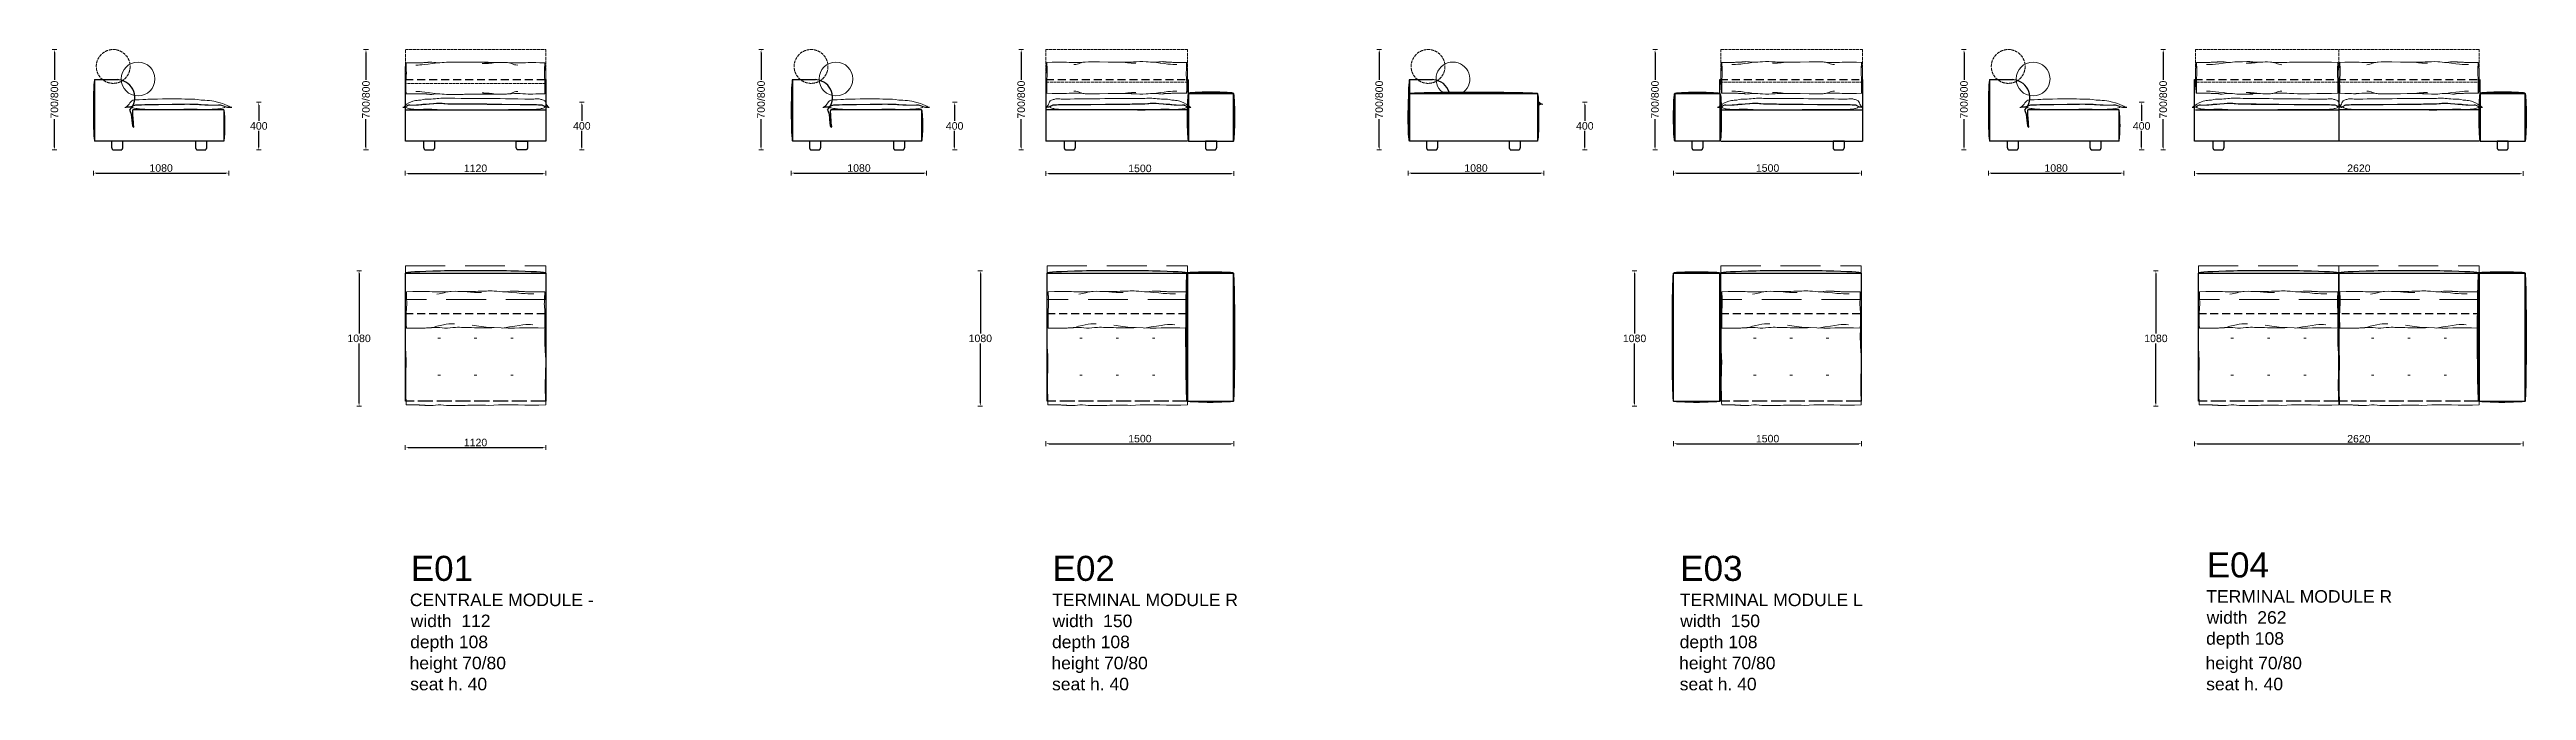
# Model space of a CAD drawing. Header units: millimetres. Extents: x 6668 to 47386, y -6732 to 35544.
# Drawn here: x 6668 to 26427, y 30400 to 35514 of the extents above; entities that cross this region are included whole.
import ezdxf

# ---------------------------------------------------------------- set-up
doc = ezdxf.new("R2010")
doc.units = ezdxf.units.MM
doc.linetypes.add('ACAD_ISO02W100', pattern=[15, 12, -3])
doc.linetypes.add('NASCOSTA', pattern=[9.525, 6.35, -3.175])
doc.layers.add('_ARREDO', color=7, linetype='Continuous')
doc.layers.add('TESTO', color=1, linetype='Continuous')
for name, color, linetype, lineweight in [('_CUSCINO SEDUTA', 8, 'Continuous', 9), ('_QUOTE', 1, 'Continuous', 9), ('_RULLO', 8, 'Continuous', 9)]:
    doc.layers.add(name, color=color, linetype=linetype, lineweight=lineweight)
doc.styles.add('Arial', font='arial.ttf')
doc.styles.get("Standard").update_dxf_attribs({"font": 'arial.ttf'})
doc.dimstyles.new('1_1', dxfattribs={"dimscale": 15, "dimtxt": 4, "dimasz": 1.5, "dimexe": 1.25, "dimexo": 2, "dimtad": 1, "dimtih": 1, "dimtoh": 1, "dimdec": 0, "dimtxsty": 'Standard', "dimcen": 2.5, "dimclrd": 256, "dimclre": 256, "dimclrt": 256, "dimadec": 0, "dimazin": 0, "dimtfac": 1, "dimtdec": 0, "dimtmove": 0, "dimatfit": 3, "dimfxl": 1.25, "dimfxlon": 1, "dimlwe": 0, "dimarcsym": 0})

msp = doc.modelspace()

# ---------------------------------------------------------------- texts
at = {"layer": 'TESTO', "style": 'Arial'}
for s, height, p in [('E01', 200, (9549.3, 31274.3)), ('E02', 200, (14669.3, 31274.3)), ('E03', 200, (19676.4, 31274.3)), ('E04', 200, (23876.1, 31301.7)), ('CENTRALE MODULE -', 100, (9542.3, 31073)), ('TERMINAL MODULE R', 100, (14666, 31073)), ('TERMINAL MODULE L', 100, (19673.1, 31073)), ('width  262', 100, (23875.7, 30932.7)), ('TERMINAL MODULE R', 100, (23872.8, 31100.4)), ('width  112', 100, (9548.9, 30905.3)), ('depth 108', 100, (9544.5, 30737.5)), ('width  150', 100, (14668.9, 30905.3)), ('depth 108', 100, (14664.5, 30737.5)), ('width  150', 100, (19676, 30905.3)), ('depth 108', 100, (19671.6, 30737.5)), ('depth 108', 100, (23871.3, 30765)), ('height 70/80', 100, (9540.1, 30569.2)), ('height 70/80', 100, (14660.1, 30569.2)), ('height 70/80', 100, (19667.2, 30569.2)), ('height 70/80', 100, (23866.9, 30569.2)), ('seat h. 40', 100, (9545, 30401.4)), ('seat h. 40', 100, (14665, 30401.4)), ('seat h. 40', 100, (19672.1, 30401.4)), ('seat h. 40', 100, (23871.8, 30401.4))]:
    msp.add_text(s, height=height, dxfattribs=at).set_placement(p)

# ---------------------------------------------------------------- blocks, each defined once
blk = doc.blocks.new('*D322')
at = {"layer": '_QUOTE', "lineweight": 0, "transparency": 16777216}
for p, q in [((9506, 34545), (9506, 34508)), ((10626, 34545), (10626, 34508))]:
    blk.add_line(p, q, dxfattribs=at)
at = {"layer": '_QUOTE', "lineweight": -2, "transparency": 16777216}
blk.add_line((9529, 34526), (10604, 34526), dxfattribs=at)
at = {"layer": '_QUOTE', "transparency": 16777216}
for points in [[(9529, 34530), (9529, 34523), (9506, 34526)], [(10604, 34530), (10604, 34523), (10626, 34526)]]:
    blk.add_solid(points, dxfattribs=at)
at = {"layer": 'Defpoints', "color": 0, "transparency": 16777216}
for p in [(9506, 34854), (10626, 34854), (10626, 34526)]:
    blk.add_point(p, dxfattribs=at)
at = {"layer": '_QUOTE', "transparency": 16777216, "insert": (10066, 34566), "char_height": 60, "attachment_point": 5}
blk.add_mtext('1120', dxfattribs=at)
blk = doc.blocks.new('*D219')
at = {"layer": '_QUOTE', "lineweight": 0, "transparency": 16777216}
for p, q in [((9156, 33749), (9118, 33749)), ((9156, 32669), (9118, 32669))]:
    blk.add_line(p, q, dxfattribs=at)
at = {"layer": '_QUOTE', "lineweight": -2, "transparency": 16777216}
for p, q in [((9137, 33726), (9137, 33249)), ((9137, 32691), (9137, 33169))]:
    blk.add_line(p, q, dxfattribs=at)
at = {"layer": '_QUOTE', "transparency": 16777216}
for points in [[(9133, 33726), (9141, 33726), (9137, 33749)], [(9133, 32691), (9141, 32691), (9137, 32669)]]:
    blk.add_solid(points, dxfattribs=at)
at = {"layer": 'Defpoints', "color": 0, "transparency": 16777216}
for p in [(10066, 33749), (9137, 32669), (10129, 32669)]:
    blk.add_point(p, dxfattribs=at)
at = {"layer": '_QUOTE', "transparency": 16777216, "insert": (9137, 33209), "char_height": 60, "attachment_point": 5}
blk.add_mtext('1080', dxfattribs=at)
blk = doc.blocks.new('*D238')
at = {"layer": '_QUOTE', "lineweight": 0, "transparency": 16777216}
for p, q in [((9506, 32356), (9506, 32319)), ((10626, 32356), (10626, 32319))]:
    blk.add_line(p, q, dxfattribs=at)
at = {"layer": '_QUOTE', "lineweight": -2, "transparency": 16777216}
blk.add_line((9529, 32338), (10604, 32338), dxfattribs=at)
at = {"layer": '_QUOTE', "transparency": 16777216}
for points in [[(9529, 32341), (9529, 32334), (9506, 32338)], [(10604, 32341), (10604, 32334), (10626, 32338)]]:
    blk.add_solid(points, dxfattribs=at)
at = {"layer": 'Defpoints', "color": 0, "transparency": 16777216}
for p in [(9506, 32665), (10626, 32665), (10626, 32338)]:
    blk.add_point(p, dxfattribs=at)
at = {"layer": '_QUOTE', "transparency": 16777216, "insert": (10066, 32378), "char_height": 60, "attachment_point": 5}
blk.add_mtext('1120', dxfattribs=at)
blk = doc.blocks.new('*D347')
at = {"layer": '_QUOTE', "lineweight": 0, "transparency": 16777216}
for p, q in [((7018, 34547), (7018, 34509)), ((8097, 34547), (8097, 34509))]:
    blk.add_line(p, q, dxfattribs=at)
at = {"layer": '_QUOTE', "lineweight": -2, "transparency": 16777216}
blk.add_line((7040, 34528), (8075, 34528), dxfattribs=at)
at = {"layer": '_QUOTE', "transparency": 16777216}
for points in [[(7040, 34532), (7040, 34524), (7018, 34528)], [(8075, 34532), (8075, 34524), (8097, 34528)]]:
    blk.add_solid(points, dxfattribs=at)
at = {"layer": 'Defpoints', "color": 0, "transparency": 16777216}
for p in [(7018, 34988), (8097, 34909), (8097, 34528)]:
    blk.add_point(p, dxfattribs=at)
at = {"layer": '_QUOTE', "transparency": 16777216, "insert": (7558, 34568), "char_height": 60, "attachment_point": 5}
blk.add_mtext('1080', dxfattribs=at)
blk = doc.blocks.new('mr_central_112')
at = {"layer": '_ARREDO'}
for p, q in [((-56, -102), (-56, 0)), ((-56, 0), (56, 0)), ((56, 0), (56, -102))]:
    blk.add_line(p, q, dxfattribs=at)
at = {"layer": '_ARREDO', "linetype": 'ACAD_ISO02W100'}
blk.add_line((56, -102), (-56, -102), dxfattribs=at)
at = {"layer": '_ARREDO'}
blk.add_ellipse((0, 0), major_axis=(56, 0), ratio=0.035879, start_param=-0.000011, end_param=3.141593, dxfattribs=at)
at = {"layer": '_CUSCINO SEDUTA'}
for p, q in [((-30, -51.7), (-28, -51.7)), ((-1, -51.7), (1, -51.7)), ((30, -51.7), (28, -51.7)), ((-30, -81.2), (-28, -81.2)), ((-1, -81.2), (1, -81.2)), ((30, -81.2), (28, -81.2))]:
    blk.add_line(p, q, dxfattribs=at)
at = {"layer": '_CUSCINO SEDUTA', "lineweight": 9}
for points, degree in [([(-56.1, -56), (-56.3, -51), (-56.2, -46), (-55.8, -41)], 3), ([(-55.4, -69.6), (-55.5, -65.1), (-55.9, -60.6), (-56.1, -56)], 3), ([(55.3, -56.1), (55.1, -51.8), (55.1, -47.6), (55.4, -43.4)], 3), ([(56, -69.6), (55.9, -65.1), (55.4, -60.6), (55.3, -56.1)], 3), ([(-55.6, -97.4), (-55.8, -91.2), (-55.8, -84.9), (-55.6, -78.7)], 3), ([(-55.6, -78.7), (-55.5, -75.7), (-55.3, -72.6), (-55.4, -69.6)], 3), ([(55.7, -97.4), (55.5, -91.2), (55.6, -85), (55.8, -78.8)], 3), ([(55.8, -78.8), (55.9, -75.7), (56, -72.7), (56, -69.6)], 3), ([(-55.4, -105), (-55.4, -102.4), (-55.5, -99.9), (-55.6, -97.4)], 3), ([(56, -105), (56, -102.5), (55.8, -99.9), (55.7, -97.4)], 3), ([(-40.2, -105.4), (-45.9, -104.9), (-55.4, -105)], 2), ([(-40.2, -105.4), (-39.4, -105.5), (-38.6, -105.6), (-37.7, -105.6)], 3), ([(-37.7, -105.6), (-35.1, -105.7), (-32.5, -105.2), (-29.9, -105.1)], 3), ([(-29.9, -105.1), (-27, -105), (-24, -105.4), (-21.1, -105.5)], 3), ([(-21.1, -105.5), (-16.9, -105.8), (-12.6, -105.5), (-8.4, -105.4)], 3), ([(-8.4, -105.4), (-2.2, -105.2), (4.1, -105.2), (10.3, -105.4)], 3), ([(10.3, -105.4), (22.1, -104.7), (27.3, -104.8), (45.5, -105.3)], 3), ([(45.5, -105.3), (46.2, -105.3), (46.8, -105.4), (56, -105)], 3)]:
    blk.add_open_spline(points, degree=degree, dxfattribs=at)
at = {"layer": '_RULLO', "linetype": 'NASCOSTA', "ltscale": 5}
blk.add_lwpolyline([(-56, 6), (56, 6), (56, -21), (-56, -21)], close=True, dxfattribs=at)
at = {"layer": '_RULLO'}
blk.add_ellipse((-55.2, -29.3), major_axis=(0, 14.5), ratio=0.069077, start_param=0, end_param=3.141593, dxfattribs=at)
at = {"layer": '_RULLO', "extrusion": (0, 0, -1)}
blk.add_ellipse((55.2, -29.3), major_axis=(0, 14.5), ratio=0.069077, start_param=0, end_param=3.141593, dxfattribs=at)
at = {"layer": '_RULLO', "lineweight": 9}
for points, degree in [([(-38.7, -14.5), (-39.3, -14.5), (-40, -14.4), (-55.2, -14.8)], 3), ([(-54.9, -25.3), (-54.9, -24.7), (-54.8, -24), (-55.2, -14.8)], 3), ([(-16.4, -14.4), (-28.3, -15.1), (-33.5, -15), (-38.7, -14.5)], 3), ([(-30.8, -16.6), (-25.6, -16.6), (-25.6, -14.4), (-16.4, -14.4)], 3), ([(2.2, -14.4), (-4, -14.6), (-10.2, -14.6), (-16.4, -14.4)], 3), ([(-7.1, -14.6), (-1.6, -15.4), (4.7, -15.4)], 2), ([(14.9, -14.2), (10.7, -14), (6.5, -14.3), (2.2, -14.4)], 3), ([(23.7, -14.7), (20.8, -14.8), (17.8, -14.4), (14.9, -14.2)], 3), ([(31.6, -14.2), (28.9, -14.1), (26.3, -14.6), (23.7, -14.7)], 3), ([(23.7, -14.7), (38.4, -16.5), (43.4, -16.5), (46.4, -16.5)], 3), ([(34.1, -14.4), (33.2, -14.3), (32.4, -14.2), (31.6, -14.2)], 3), ([(34.1, -14.4), (38.7, -14.9), (55.2, -14.8)], 2), ([(54.9, -25.4), (54.8, -24.7), (54.8, -24), (55.2, -14.8)], 3), ([(-55.2, -43.8), (-55.5, -34.5), (-55.3, -29.9), (-54.9, -25.3)], 3), ([(55.2, -43.9), (55.5, -34.5), (55.3, -29.9), (54.9, -25.4)], 3), ([(-35.1, -43.4), (-39.7, -43.9), (-55.2, -43.8)], 2), ([(-35.1, -43.4), (-34.2, -43.3), (-33.4, -43.2), (-32.6, -43.2)], 3), ([(-33.8, -43.3), (-26, -40.3), (-19.4, -40.3), (-16.9, -40.3)], 3), ([(-32.6, -43.2), (-29.9, -43.1), (-27.3, -43.6), (-24.7, -43.7)], 3), ([(-24.7, -43.7), (-21.8, -43.8), (-18.9, -43.4), (-15.9, -43.2)], 3), ([(-15.9, -43.2), (-11.7, -43), (-7.5, -43.3), (-3.2, -43.4)], 3), ([(-3.2, -43.4), (3, -43.6), (9.2, -43.6), (15.4, -43.4)], 3), ([(-2.8, -41.3), (10.5, -44.1), (32.5, -44), (37.6, -43.5)], 3), ([(45.7, -41.2), (40.7, -40.3), (37.3, -41.3), (21.6, -43.7)], 3), ([(37.6, -43.5), (38.3, -43.5), (39, -43.4), (55.2, -43.8)], 3)]:
    blk.add_open_spline(points, degree=degree, dxfattribs=at)
blk = doc.blocks.new('*D275')
at = {"layer": '_QUOTE', "lineweight": 0, "transparency": 16777216}
for p, q in [((6726, 35514), (6688, 35514)), ((6726, 34714), (6688, 34714))]:
    blk.add_line(p, q, dxfattribs=at)
at = {"layer": '_QUOTE', "lineweight": -2, "transparency": 16777216}
for p, q in [((6707, 35491), (6707, 35271)), ((6707, 34736), (6707, 34957))]:
    blk.add_line(p, q, dxfattribs=at)
at = {"layer": '_QUOTE', "transparency": 16777216}
for points in [[(6703, 35491), (6711, 35491), (6707, 35514)], [(6703, 34736), (6711, 34736), (6707, 34714)]]:
    blk.add_solid(points, dxfattribs=at)
at = {"layer": 'Defpoints', "color": 0, "transparency": 16777216}
for p in [(7277, 35514), (6707, 34714), (7470, 34714)]:
    blk.add_point(p, dxfattribs=at)
at = {"layer": '_QUOTE', "transparency": 16777216, "insert": (6707, 35114), "char_height": 60, "attachment_point": 5, "rotation": 90}
blk.add_mtext('700/800', dxfattribs=at)
blk = doc.blocks.new('*D276')
at = {"layer": '_QUOTE', "lineweight": 0, "transparency": 16777216}
for p, q in [((9211, 35514), (9173, 35514)), ((9211, 34714), (9173, 34714))]:
    blk.add_line(p, q, dxfattribs=at)
at = {"layer": '_QUOTE', "lineweight": -2, "transparency": 16777216}
for p, q in [((9192, 35491), (9192, 35271)), ((9192, 34736), (9192, 34957))]:
    blk.add_line(p, q, dxfattribs=at)
at = {"layer": '_QUOTE', "transparency": 16777216}
for points in [[(9188, 35491), (9196, 35491), (9192, 35514)], [(9188, 34736), (9196, 34736), (9192, 34714)]]:
    blk.add_solid(points, dxfattribs=at)
at = {"layer": 'Defpoints', "color": 0, "transparency": 16777216}
for p in [(9762, 35514), (9192, 34714), (9955, 34714)]:
    blk.add_point(p, dxfattribs=at)
at = {"layer": '_QUOTE', "transparency": 16777216, "insert": (9192, 35114), "char_height": 60, "attachment_point": 5, "rotation": 90}
blk.add_mtext('700/800', dxfattribs=at)
blk = doc.blocks.new('*D303')
at = {"layer": '_QUOTE', "lineweight": 0, "transparency": 16777216}
for p, q in [((8318, 35094), (8355, 35094)), ((8318, 34714), (8355, 34714))]:
    blk.add_line(p, q, dxfattribs=at)
at = {"layer": '_QUOTE', "lineweight": -2, "transparency": 16777216}
for p, q in [((8337, 35071), (8337, 34944)), ((8337, 34736), (8337, 34864))]:
    blk.add_line(p, q, dxfattribs=at)
at = {"layer": '_QUOTE', "transparency": 16777216}
for points in [[(8333, 35071), (8340, 35071), (8337, 35094)], [(8333, 34736), (8340, 34736), (8337, 34714)]]:
    blk.add_solid(points, dxfattribs=at)
at = {"layer": 'Defpoints', "color": 0, "transparency": 16777216}
for p in [(7693, 35094), (7693, 34714), (8337, 34714)]:
    blk.add_point(p, dxfattribs=at)
at = {"layer": '_QUOTE', "transparency": 16777216, "insert": (8337, 34904), "char_height": 60, "attachment_point": 5}
blk.add_mtext('400', dxfattribs=at)
blk = doc.blocks.new('*D304')
at = {"layer": '_QUOTE', "lineweight": 0, "transparency": 16777216}
for p, q in [((10895, 35094), (10933, 35094)), ((10895, 34714), (10933, 34714))]:
    blk.add_line(p, q, dxfattribs=at)
at = {"layer": '_QUOTE', "lineweight": -2, "transparency": 16777216}
for p, q in [((10914, 35071), (10914, 34944)), ((10914, 34736), (10914, 34864))]:
    blk.add_line(p, q, dxfattribs=at)
at = {"layer": '_QUOTE', "transparency": 16777216}
for points in [[(10910, 35071), (10918, 35071), (10914, 35094)], [(10910, 34736), (10918, 34736), (10914, 34714)]]:
    blk.add_solid(points, dxfattribs=at)
at = {"layer": 'Defpoints', "color": 0, "transparency": 16777216}
for p in [(10271, 35094), (10271, 34714), (10914, 34714)]:
    blk.add_point(p, dxfattribs=at)
at = {"layer": '_QUOTE', "transparency": 16777216, "insert": (10914, 34904), "char_height": 60, "attachment_point": 5}
blk.add_mtext('400', dxfattribs=at)
blk = doc.blocks.new('PIEDINO MIAMI SOFT_PANAMA H7CM')
at = {"color": 0, "linetype": 'ByBlock', "lineweight": -2}
for points in [[(45, 0), (-45, 0)], [(-45, 0), (-45, -50)], [(-45, -50), (-45, -51), (-45, -52), (-45, -53), (-45, -54), (-45, -55), (-44, -55), (-44, -56), (-44, -57), (-44, -58), (-43, -59), (-43, -59), (-43, -60), (-42, -61), (-42, -62), (-42, -62), (-41, -63), (-41, -64), (-40, -64), (-40, -65), (-39, -66), (-39, -66), (-38, -67), (-37, -67), (-37, -68), (-36, -69), (-35, -69), (-35, -70), (-34, -70)], [(-34, -70), (34, -70)], [(34, -70), (35, -70), (35, -69), (36, -69), (37, -68), (37, -67), (38, -67), (39, -66), (39, -66), (40, -65), (40, -64), (41, -64), (41, -63), (42, -62), (42, -62), (42, -61), (43, -60), (43, -59), (43, -59), (44, -58), (44, -57), (44, -56), (44, -55), (45, -55), (45, -54), (45, -53), (45, -52), (45, -51), (45, -50)], [(45, -50), (45, 0)]]:
    blk.add_lwpolyline(points, dxfattribs=at)
blk = doc.blocks.new('armrest_38')
at = {"layer": '_ARREDO'}
for p, q in [((-19, -102), (-19, 0)), ((-19, 0), (18, 0)), ((18, -102), (18, 0)), ((-19, -102), (18, -102))]:
    blk.add_line(p, q, dxfattribs=at)
at = {"layer": '_ARREDO', "extrusion": (0, 0, -1)}
for centre, major_axis, ratio, start_param, end_param in [((-19, -51), (0, 51), 0.019608, 3.141593, 6.283185), ((-0.5, -102), (-18.5, 0), 0.054047, 3.14149, 6.304844)]:
    blk.add_ellipse(centre, major_axis=major_axis, ratio=ratio, start_param=start_param, end_param=end_param, dxfattribs=at)
at = {"layer": '_ARREDO'}
for centre, major_axis, ratio, start_param, end_param in [((-0.5, 0), (18.5, 0), 0.054047, -0.000103, 3.163251), ((18, -51), (0, 51), 0.019608, 3.141593, 6.283185)]:
    blk.add_ellipse(centre, major_axis=major_axis, ratio=ratio, start_param=start_param, end_param=end_param, dxfattribs=at)
blk = doc.blocks.new('*D239')
at = {"layer": '_QUOTE', "lineweight": 0, "transparency": 16777216}
for p, q in [((12585, 34547), (12585, 34509)), ((13664, 34547), (13664, 34509))]:
    blk.add_line(p, q, dxfattribs=at)
at = {"layer": '_QUOTE', "lineweight": -2, "transparency": 16777216}
blk.add_line((12607, 34528), (13642, 34528), dxfattribs=at)
at = {"layer": '_QUOTE', "transparency": 16777216}
for points in [[(12607, 34532), (12607, 34524), (12585, 34528)], [(13642, 34532), (13642, 34524), (13664, 34528)]]:
    blk.add_solid(points, dxfattribs=at)
at = {"layer": 'Defpoints', "color": 0, "transparency": 16777216}
for p in [(12585, 34992), (13664, 34909), (13664, 34528)]:
    blk.add_point(p, dxfattribs=at)
at = {"layer": '_QUOTE', "transparency": 16777216, "insert": (13125, 34568), "char_height": 60, "attachment_point": 5}
blk.add_mtext('1080', dxfattribs=at)
blk = doc.blocks.new('*D348')
at = {"layer": '_QUOTE', "lineweight": 0, "transparency": 16777216}
for p, q in [((14616, 34543), (14616, 34506)), ((16116, 34543), (16116, 34506))]:
    blk.add_line(p, q, dxfattribs=at)
at = {"layer": '_QUOTE', "lineweight": -2, "transparency": 16777216}
blk.add_line((14639, 34525), (16094, 34525), dxfattribs=at)
at = {"layer": '_QUOTE', "transparency": 16777216}
for points in [[(14639, 34528), (14639, 34521), (14616, 34525)], [(16094, 34528), (16094, 34521), (16116, 34525)]]:
    blk.add_solid(points, dxfattribs=at)
at = {"layer": 'Defpoints', "color": 0, "transparency": 16777216}
for p in [(16116, 34974), (14616, 34937), (16116, 34525)]:
    blk.add_point(p, dxfattribs=at)
at = {"layer": '_QUOTE', "transparency": 16777216, "insert": (15366, 34565), "char_height": 60, "attachment_point": 5}
blk.add_mtext('1500', dxfattribs=at)
blk = doc.blocks.new('*D243')
at = {"layer": '_QUOTE', "lineweight": 0, "transparency": 16777216}
for p, q in [((14616, 32388), (14616, 32350)), ((16116, 32388), (16116, 32350))]:
    blk.add_line(p, q, dxfattribs=at)
at = {"layer": '_QUOTE', "lineweight": -2, "transparency": 16777216}
blk.add_line((14639, 32369), (16094, 32369), dxfattribs=at)
at = {"layer": '_QUOTE', "transparency": 16777216}
for points in [[(14639, 32373), (14639, 32365), (14616, 32369)], [(16094, 32373), (16094, 32365), (16116, 32369)]]:
    blk.add_solid(points, dxfattribs=at)
at = {"layer": 'Defpoints', "color": 0, "transparency": 16777216}
for p in [(16116, 32815), (14616, 32781), (16116, 32369)]:
    blk.add_point(p, dxfattribs=at)
at = {"layer": '_QUOTE', "transparency": 16777216, "insert": (15366, 32409), "char_height": 60, "attachment_point": 5}
blk.add_mtext('1500', dxfattribs=at)
blk = doc.blocks.new('*D349')
at = {"layer": '_QUOTE', "lineweight": 0, "transparency": 16777216}
for p, q in [((14111, 33749), (14074, 33749)), ((14111, 32668), (14074, 32668))]:
    blk.add_line(p, q, dxfattribs=at)
at = {"layer": '_QUOTE', "lineweight": -2, "transparency": 16777216}
for p, q in [((14093, 33726), (14093, 33249)), ((14093, 32691), (14093, 33169))]:
    blk.add_line(p, q, dxfattribs=at)
at = {"layer": '_QUOTE', "transparency": 16777216}
for points in [[(14089, 33726), (14096, 33726), (14093, 33749)], [(14089, 32691), (14096, 32691), (14093, 32668)]]:
    blk.add_solid(points, dxfattribs=at)
at = {"layer": 'Defpoints', "color": 0, "transparency": 16777216}
for p in [(14093, 33749), (15218, 33749), (15196, 32668)]:
    blk.add_point(p, dxfattribs=at)
at = {"layer": '_QUOTE', "transparency": 16777216, "insert": (14093, 33209), "char_height": 60, "attachment_point": 5}
blk.add_mtext('1080', dxfattribs=at)
blk = doc.blocks.new('*D277')
at = {"layer": '_QUOTE', "lineweight": 0, "transparency": 16777216}
for p, q in [((12362, 35514), (12325, 35514)), ((12362, 34714), (12325, 34714))]:
    blk.add_line(p, q, dxfattribs=at)
at = {"layer": '_QUOTE', "lineweight": -2, "transparency": 16777216}
for p, q in [((12344, 35491), (12344, 35271)), ((12344, 34736), (12344, 34957))]:
    blk.add_line(p, q, dxfattribs=at)
at = {"layer": '_QUOTE', "transparency": 16777216}
for points in [[(12340, 35491), (12347, 35491), (12344, 35514)], [(12340, 34736), (12347, 34736), (12344, 34714)]]:
    blk.add_solid(points, dxfattribs=at)
at = {"layer": 'Defpoints', "color": 0, "transparency": 16777216}
for p in [(12914, 35514), (12344, 34714), (13106, 34714)]:
    blk.add_point(p, dxfattribs=at)
at = {"layer": '_QUOTE', "transparency": 16777216, "insert": (12344, 35114), "char_height": 60, "attachment_point": 5, "rotation": 90}
blk.add_mtext('700/800', dxfattribs=at)
blk = doc.blocks.new('*D278')
at = {"layer": '_QUOTE', "lineweight": 0, "transparency": 16777216}
for p, q in [((14438, 35514), (14400, 35514)), ((14438, 34714), (14400, 34714))]:
    blk.add_line(p, q, dxfattribs=at)
at = {"layer": '_QUOTE', "lineweight": -2, "transparency": 16777216}
for p, q in [((14419, 35491), (14419, 35271)), ((14419, 34736), (14419, 34957))]:
    blk.add_line(p, q, dxfattribs=at)
at = {"layer": '_QUOTE', "transparency": 16777216}
for points in [[(14415, 35491), (14423, 35491), (14419, 35514)], [(14415, 34736), (14423, 34736), (14419, 34714)]]:
    blk.add_solid(points, dxfattribs=at)
at = {"layer": 'Defpoints', "color": 0, "transparency": 16777216}
for p in [(14989, 35514), (14419, 34714), (15182, 34714)]:
    blk.add_point(p, dxfattribs=at)
at = {"layer": '_QUOTE', "transparency": 16777216, "insert": (14419, 35114), "char_height": 60, "attachment_point": 5, "rotation": 90}
blk.add_mtext('700/800', dxfattribs=at)
blk = doc.blocks.new('*D305')
at = {"layer": '_QUOTE', "lineweight": 0, "transparency": 16777216}
for p, q in [((13870, 35094), (13907, 35094)), ((13870, 34714), (13907, 34714))]:
    blk.add_line(p, q, dxfattribs=at)
at = {"layer": '_QUOTE', "lineweight": -2, "transparency": 16777216}
for p, q in [((13888, 35071), (13888, 34944)), ((13888, 34736), (13888, 34864))]:
    blk.add_line(p, q, dxfattribs=at)
at = {"layer": '_QUOTE', "transparency": 16777216}
for points in [[(13885, 35071), (13892, 35071), (13888, 35094)], [(13885, 34736), (13892, 34736), (13888, 34714)]]:
    blk.add_solid(points, dxfattribs=at)
at = {"layer": 'Defpoints', "color": 0, "transparency": 16777216}
for p in [(13245, 35094), (13245, 34714), (13888, 34714)]:
    blk.add_point(p, dxfattribs=at)
at = {"layer": '_QUOTE', "transparency": 16777216, "insert": (13888, 34904), "char_height": 60, "attachment_point": 5}
blk.add_mtext('400', dxfattribs=at)
blk = doc.blocks.new('*D240')
at = {"layer": '_QUOTE', "lineweight": 0, "transparency": 16777216}
for p, q in [((17507, 34547), (17507, 34509)), ((18587, 34547), (18587, 34509))]:
    blk.add_line(p, q, dxfattribs=at)
at = {"layer": '_QUOTE', "lineweight": -2, "transparency": 16777216}
blk.add_line((17529, 34528), (18564, 34528), dxfattribs=at)
at = {"layer": '_QUOTE', "transparency": 16777216}
for points in [[(17529, 34532), (17529, 34524), (17507, 34528)], [(18564, 34532), (18564, 34524), (18587, 34528)]]:
    blk.add_solid(points, dxfattribs=at)
at = {"layer": 'Defpoints', "color": 0, "transparency": 16777216}
for p in [(17507, 34998), (18587, 34974), (18587, 34528)]:
    blk.add_point(p, dxfattribs=at)
at = {"layer": '_QUOTE', "transparency": 16777216, "insert": (18047, 34568), "char_height": 60, "attachment_point": 5}
blk.add_mtext('1080', dxfattribs=at)
blk = doc.blocks.new('*D244')
at = {"layer": '_QUOTE', "lineweight": 0, "transparency": 16777216}
for p, q in [((19623, 34547), (19623, 34509)), ((21123, 34547), (21123, 34509))]:
    blk.add_line(p, q, dxfattribs=at)
at = {"layer": '_QUOTE', "lineweight": -2, "transparency": 16777216}
blk.add_line((19646, 34528), (21101, 34528), dxfattribs=at)
at = {"layer": '_QUOTE', "transparency": 16777216}
for points in [[(19646, 34532), (19646, 34524), (19623, 34528)], [(21101, 34532), (21101, 34524), (21123, 34528)]]:
    blk.add_solid(points, dxfattribs=at)
at = {"layer": 'Defpoints', "color": 0, "transparency": 16777216}
for p in [(21123, 34974), (19623, 34940), (21123, 34528)]:
    blk.add_point(p, dxfattribs=at)
at = {"layer": '_QUOTE', "transparency": 16777216, "insert": (20373, 34568), "char_height": 60, "attachment_point": 5}
blk.add_mtext('1500', dxfattribs=at)
blk = doc.blocks.new('*D245')
at = {"layer": '_QUOTE', "lineweight": 0, "transparency": 16777216}
for p, q in [((19623, 32388), (19623, 32350)), ((21123, 32388), (21123, 32350))]:
    blk.add_line(p, q, dxfattribs=at)
at = {"layer": '_QUOTE', "lineweight": -2, "transparency": 16777216}
blk.add_line((19646, 32369), (21101, 32369), dxfattribs=at)
at = {"layer": '_QUOTE', "transparency": 16777216}
for points in [[(19646, 32373), (19646, 32365), (19623, 32369)], [(21101, 32373), (21101, 32365), (21123, 32369)]]:
    blk.add_solid(points, dxfattribs=at)
at = {"layer": 'Defpoints', "color": 0, "transparency": 16777216}
for p in [(21123, 32815), (19623, 32781), (21123, 32369)]:
    blk.add_point(p, dxfattribs=at)
at = {"layer": '_QUOTE', "transparency": 16777216, "insert": (20373, 32409), "char_height": 60, "attachment_point": 5}
blk.add_mtext('1500', dxfattribs=at)
blk = doc.blocks.new('*D246')
at = {"layer": '_QUOTE', "lineweight": 0, "transparency": 16777216}
for p, q in [((19330, 33749), (19293, 33749)), ((19330, 32668), (19293, 32668))]:
    blk.add_line(p, q, dxfattribs=at)
at = {"layer": '_QUOTE', "lineweight": -2, "transparency": 16777216}
for p, q in [((19312, 33726), (19312, 33249)), ((19312, 32691), (19312, 33169))]:
    blk.add_line(p, q, dxfattribs=at)
at = {"layer": '_QUOTE', "transparency": 16777216}
for points in [[(19308, 33726), (19315, 33726), (19312, 33749)], [(19308, 32691), (19315, 32691), (19312, 32668)]]:
    blk.add_solid(points, dxfattribs=at)
at = {"layer": 'Defpoints', "color": 0, "transparency": 16777216}
for p in [(19312, 33749), (20225, 33749), (20203, 32668)]:
    blk.add_point(p, dxfattribs=at)
at = {"layer": '_QUOTE', "transparency": 16777216, "insert": (19312, 33209), "char_height": 60, "attachment_point": 5}
blk.add_mtext('1080', dxfattribs=at)
blk = doc.blocks.new('*D279')
at = {"layer": '_QUOTE', "lineweight": 0, "transparency": 16777216}
for p, q in [((17294, 35514), (17256, 35514)), ((17294, 34714), (17256, 34714))]:
    blk.add_line(p, q, dxfattribs=at)
at = {"layer": '_QUOTE', "lineweight": -2, "transparency": 16777216}
for p, q in [((17275, 35491), (17275, 35271)), ((17275, 34736), (17275, 34957))]:
    blk.add_line(p, q, dxfattribs=at)
at = {"layer": '_QUOTE', "transparency": 16777216}
for points in [[(17271, 35491), (17279, 35491), (17275, 35514)], [(17271, 34736), (17279, 34736), (17275, 34714)]]:
    blk.add_solid(points, dxfattribs=at)
at = {"layer": 'Defpoints', "color": 0, "transparency": 16777216}
for p in [(17845, 35514), (17275, 34714), (18037, 34714)]:
    blk.add_point(p, dxfattribs=at)
at = {"layer": '_QUOTE', "transparency": 16777216, "insert": (17275, 35114), "char_height": 60, "attachment_point": 5, "rotation": 90}
blk.add_mtext('700/800', dxfattribs=at)
blk = doc.blocks.new('*D280')
at = {"layer": '_QUOTE', "lineweight": 0, "transparency": 16777216}
for p, q in [((19494, 35514), (19457, 35514)), ((19494, 34714), (19457, 34714))]:
    blk.add_line(p, q, dxfattribs=at)
at = {"layer": '_QUOTE', "lineweight": -2, "transparency": 16777216}
for p, q in [((19475, 35491), (19475, 35271)), ((19475, 34736), (19475, 34957))]:
    blk.add_line(p, q, dxfattribs=at)
at = {"layer": '_QUOTE', "transparency": 16777216}
for points in [[(19472, 35491), (19479, 35491), (19475, 35514)], [(19472, 34736), (19479, 34736), (19475, 34714)]]:
    blk.add_solid(points, dxfattribs=at)
at = {"layer": 'Defpoints', "color": 0, "transparency": 16777216}
for p in [(20045, 35514), (19475, 34714), (20238, 34714)]:
    blk.add_point(p, dxfattribs=at)
at = {"layer": '_QUOTE', "transparency": 16777216, "insert": (19475, 35114), "char_height": 60, "attachment_point": 5, "rotation": 90}
blk.add_mtext('700/800', dxfattribs=at)
blk = doc.blocks.new('*D306')
at = {"layer": '_QUOTE', "lineweight": 0, "transparency": 16777216}
for p, q in [((18896, 35094), (18934, 35094)), ((18896, 34714), (18934, 34714))]:
    blk.add_line(p, q, dxfattribs=at)
at = {"layer": '_QUOTE', "lineweight": -2, "transparency": 16777216}
for p, q in [((18915, 35071), (18915, 34944)), ((18915, 34736), (18915, 34864))]:
    blk.add_line(p, q, dxfattribs=at)
at = {"layer": '_QUOTE', "transparency": 16777216}
for points in [[(18911, 35071), (18919, 35071), (18915, 35094)], [(18911, 34736), (18919, 34736), (18915, 34714)]]:
    blk.add_solid(points, dxfattribs=at)
at = {"layer": 'Defpoints', "color": 0, "transparency": 16777216}
for p in [(18271, 35094), (18271, 34714), (18915, 34714)]:
    blk.add_point(p, dxfattribs=at)
at = {"layer": '_QUOTE', "transparency": 16777216, "insert": (18915, 34904), "char_height": 60, "attachment_point": 5}
blk.add_mtext('400', dxfattribs=at)
blk = doc.blocks.new('*D241')
at = {"layer": '_QUOTE', "lineweight": 0, "transparency": 16777216}
for p, q in [((22135, 34547), (22135, 34509)), ((23215, 34547), (23215, 34509))]:
    blk.add_line(p, q, dxfattribs=at)
at = {"layer": '_QUOTE', "lineweight": -2, "transparency": 16777216}
blk.add_line((22157, 34528), (23192, 34528), dxfattribs=at)
at = {"layer": '_QUOTE', "transparency": 16777216}
for points in [[(22157, 34532), (22157, 34524), (22135, 34528)], [(23192, 34532), (23192, 34524), (23215, 34528)]]:
    blk.add_solid(points, dxfattribs=at)
at = {"layer": 'Defpoints', "color": 0, "transparency": 16777216}
for p in [(22135, 34992), (23215, 34909), (23215, 34528)]:
    blk.add_point(p, dxfattribs=at)
at = {"layer": '_QUOTE', "transparency": 16777216, "insert": (22675, 34568), "char_height": 60, "attachment_point": 5}
blk.add_mtext('1080', dxfattribs=at)
blk = doc.blocks.new('*D350')
at = {"layer": '_QUOTE', "lineweight": 0, "transparency": 16777216}
for p, q in [((23780, 34544), (23780, 34507)), ((26400, 34544), (26400, 34507))]:
    blk.add_line(p, q, dxfattribs=at)
at = {"layer": '_QUOTE', "lineweight": -2, "transparency": 16777216}
blk.add_line((23802, 34526), (26377, 34526), dxfattribs=at)
at = {"layer": '_QUOTE', "transparency": 16777216}
for points in [[(23802, 34529), (23802, 34522), (23780, 34526)], [(26377, 34529), (26377, 34522), (26400, 34526)]]:
    blk.add_solid(points, dxfattribs=at)
at = {"layer": 'Defpoints', "color": 0, "transparency": 16777216}
for p in [(26400, 34974), (23780, 34893), (26400, 34526)]:
    blk.add_point(p, dxfattribs=at)
at = {"layer": '_QUOTE', "transparency": 16777216, "insert": (25090, 34566), "char_height": 60, "attachment_point": 5}
blk.add_mtext('2620', dxfattribs=at)
blk = doc.blocks.new('*D247')
at = {"layer": '_QUOTE', "lineweight": 0, "transparency": 16777216}
for p, q in [((23780, 32386), (23780, 32349)), ((26400, 32386), (26400, 32349))]:
    blk.add_line(p, q, dxfattribs=at)
at = {"layer": '_QUOTE', "lineweight": -2, "transparency": 16777216}
blk.add_line((23802, 32368), (26377, 32368), dxfattribs=at)
at = {"layer": '_QUOTE', "transparency": 16777216}
for points in [[(23802, 32371), (23802, 32364), (23780, 32368)], [(26377, 32371), (26377, 32364), (26400, 32368)]]:
    blk.add_solid(points, dxfattribs=at)
at = {"layer": 'Defpoints', "color": 0, "transparency": 16777216}
for p in [(26400, 32813), (23780, 32735), (26400, 32368)]:
    blk.add_point(p, dxfattribs=at)
at = {"layer": '_QUOTE', "transparency": 16777216, "insert": (25090, 32408), "char_height": 60, "attachment_point": 5}
blk.add_mtext('2620', dxfattribs=at)
blk = doc.blocks.new('*D248')
at = {"layer": '_QUOTE', "lineweight": 0, "transparency": 16777216}
for p, q in [((23489, 33749), (23452, 33749)), ((23489, 32668), (23452, 32668))]:
    blk.add_line(p, q, dxfattribs=at)
at = {"layer": '_QUOTE', "lineweight": -2, "transparency": 16777216}
for p, q in [((23471, 33726), (23471, 33249)), ((23471, 32691), (23471, 33169))]:
    blk.add_line(p, q, dxfattribs=at)
at = {"layer": '_QUOTE', "transparency": 16777216}
for points in [[(23467, 33726), (23474, 33726), (23471, 33749)], [(23467, 32691), (23474, 32691), (23471, 32668)]]:
    blk.add_solid(points, dxfattribs=at)
at = {"layer": 'Defpoints', "color": 0, "transparency": 16777216}
for p in [(23471, 33749), (24384, 33749), (24362, 32668)]:
    blk.add_point(p, dxfattribs=at)
at = {"layer": '_QUOTE', "transparency": 16777216, "insert": (23471, 33209), "char_height": 60, "attachment_point": 5}
blk.add_mtext('1080', dxfattribs=at)
blk = doc.blocks.new('*D281')
at = {"layer": '_QUOTE', "lineweight": 0, "transparency": 16777216}
for p, q in [((21958, 35514), (21921, 35514)), ((21958, 34714), (21921, 34714))]:
    blk.add_line(p, q, dxfattribs=at)
at = {"layer": '_QUOTE', "lineweight": -2, "transparency": 16777216}
for p, q in [((21940, 35491), (21940, 35271)), ((21940, 34736), (21940, 34957))]:
    blk.add_line(p, q, dxfattribs=at)
at = {"layer": '_QUOTE', "transparency": 16777216}
for points in [[(21936, 35491), (21943, 35491), (21940, 35514)], [(21936, 34736), (21943, 34736), (21940, 34714)]]:
    blk.add_solid(points, dxfattribs=at)
at = {"layer": 'Defpoints', "color": 0, "transparency": 16777216}
for p in [(22510, 35514), (21940, 34714), (22702, 34714)]:
    blk.add_point(p, dxfattribs=at)
at = {"layer": '_QUOTE', "transparency": 16777216, "insert": (21940, 35114), "char_height": 60, "attachment_point": 5, "rotation": 90}
blk.add_mtext('700/800', dxfattribs=at)
blk = doc.blocks.new('*D282')
at = {"layer": '_QUOTE', "lineweight": 0, "transparency": 16777216}
for p, q in [((23548, 35514), (23510, 35514)), ((23548, 34714), (23510, 34714))]:
    blk.add_line(p, q, dxfattribs=at)
at = {"layer": '_QUOTE', "lineweight": -2, "transparency": 16777216}
for p, q in [((23529, 35491), (23529, 35271)), ((23529, 34736), (23529, 34957))]:
    blk.add_line(p, q, dxfattribs=at)
at = {"layer": '_QUOTE', "transparency": 16777216}
for points in [[(23525, 35491), (23533, 35491), (23529, 35514)], [(23525, 34736), (23533, 34736), (23529, 34714)]]:
    blk.add_solid(points, dxfattribs=at)
at = {"layer": 'Defpoints', "color": 0, "transparency": 16777216}
for p in [(24099, 35514), (23529, 34714), (24292, 34714)]:
    blk.add_point(p, dxfattribs=at)
at = {"layer": '_QUOTE', "transparency": 16777216, "insert": (23529, 35114), "char_height": 60, "attachment_point": 5, "rotation": 90}
blk.add_mtext('700/800', dxfattribs=at)
blk = doc.blocks.new('*D307')
at = {"layer": '_QUOTE', "lineweight": 0, "transparency": 16777216}
for p, q in [((23338, 35094), (23376, 35094)), ((23338, 34714), (23376, 34714))]:
    blk.add_line(p, q, dxfattribs=at)
at = {"layer": '_QUOTE', "lineweight": -2, "transparency": 16777216}
for p, q in [((23357, 35071), (23357, 34944)), ((23357, 34736), (23357, 34864))]:
    blk.add_line(p, q, dxfattribs=at)
at = {"layer": '_QUOTE', "transparency": 16777216}
for points in [[(23353, 35071), (23361, 35071), (23357, 35094)], [(23353, 34736), (23361, 34736), (23357, 34714)]]:
    blk.add_solid(points, dxfattribs=at)
at = {"layer": 'Defpoints', "color": 0, "transparency": 16777216}
for p in [(22713, 35094), (22713, 34714), (23357, 34714)]:
    blk.add_point(p, dxfattribs=at)
at = {"layer": '_QUOTE', "transparency": 16777216, "insert": (23357, 34904), "char_height": 60, "attachment_point": 5}
blk.add_mtext('400', dxfattribs=at)

# ---------------------------------------------------------------- dimensions: what is measured, and where the dimension line sits
at = {"layer": '_QUOTE'}
for base, p1, p2, picture, middle in [((6707.1, 34713.8), (7277.2, 35513.8), (7469.5, 34713.8), '*D275', (6707.1, 35113.8)), ((9192.2, 34713.8), (9762.3, 35513.8), (9954.6, 34713.8), '*D276', (9192.2, 35113.8)), ((12343.7, 34713.8), (12913.8, 35513.8), (13106.1, 34713.8), '*D277', (12343.7, 35113.8)), ((14419.2, 34713.8), (14989.3, 35513.8), (15181.6, 34713.8), '*D278', (14419.2, 35113.8)), ((17274.9, 34713.8), (17844.9, 35513.8), (18037.3, 34713.8), '*D279', (17274.9, 35113.8)), ((19475.4, 34713.8), (20045.4, 35513.8), (20237.8, 34713.8), '*D280', (19475.4, 35113.8)), ((21939.6, 34713.8), (22509.7, 35513.8), (22702.1, 34713.8), '*D281', (21939.6, 35113.8)), ((23529.2, 34713.8), (24099.3, 35513.8), (24291.7, 34713.8), '*D282', (23529.2, 35113.8))]:
    dim = msp.add_linear_dim(base=base, p1=p1, p2=p2, angle=90, text='700/800', dimstyle='1_1', dxfattribs=at)
    dim.commit()
    dim.dimension.update_dxf_attribs({"geometry": picture, "text_midpoint": middle, "text_rotation": 90})
for base, p1, p2, picture, middle in [((8097.4, 34528), (7017.6, 34987.8), (8097.4, 34908.8), '*D347', (7557.5, 34568)), ((13664.5, 34528), (12584.7, 34992.4), (13664.5, 34908.8), '*D239', (13124.6, 34568)), ((16116.4, 34524.6), (14616.4, 34936.7), (16116.4, 34973.7), '*D348', (15366.4, 34564.6)), ((18586.6, 34528), (17506.7, 34997.9), (18586.6, 34973.8), '*D240', (18046.7, 34568)), ((21123.5, 34528), (19623.4, 34940.1), (21123.5, 34973.7), '*D244', (20373.4, 34568)), ((23214.5, 34528), (22134.7, 34992.4), (23214.5, 34908.8), '*D241', (22674.6, 34568)), ((26399.8, 34525.6), (23779.7, 34892.7), (26399.8, 34973.7), '*D350', (25089.8, 34565.6)), ((10626.3, 34526.4), (9506.3, 34853.7), (10626.3, 34853.7), '*D322', (10066.3, 34566.4)), ((16116.4, 32369.1), (14616.3, 32781.2), (16116.4, 32814.8), '*D243', (15366.4, 32409.1)), ((21123.5, 32369.1), (19623.4, 32781.2), (21123.5, 32814.8), '*D245', (20373.4, 32409.1)), ((26399.8, 32367.7), (23779.7, 32734.8), (26399.8, 32813.4), '*D247', (25089.8, 32407.7)), ((10626.3, 32337.7), (9506.3, 32665), (10626.3, 32665), '*D238', (10066.3, 32377.7))]:
    dim = msp.add_linear_dim(base=base, p1=p1, p2=p2, dimstyle='1_1', dxfattribs=at)
    dim.commit()
    dim.dimension.update_dxf_attribs({"geometry": picture, "text_midpoint": middle})
for base, p1, p2, picture, middle in [((8336.7, 34713.8), (7693.2, 35093.9), (7693.2, 34713.8), '*D303', (8336.7, 34903.8)), ((10914, 34713.8), (10270.5, 35093.9), (10270.5, 34713.8), '*D304', (10914, 34903.8)), ((13888.4, 34713.8), (13244.9, 35093.9), (13244.9, 34713.8), '*D305', (13888.4, 34903.8)), ((18915, 34713.8), (18271.5, 35093.9), (18271.5, 34713.8), '*D306', (18915, 34903.8)), ((23356.9, 34713.8), (22713.4, 35093.9), (22713.4, 34713.8), '*D307', (23356.9, 34903.8))]:
    dim = msp.add_linear_dim(base=base, p1=p1, p2=p2, angle=90, text='400', dimstyle='1_1', dxfattribs=at)
    dim.commit()
    dim.dimension.update_dxf_attribs({"geometry": picture, "text_midpoint": middle})
for base, p1, p2, picture, middle in [((9137.1, 32668.7), (10066.3, 33748.9), (10129.5, 32668.7), '*D219', (9137.1, 33208.8)), ((14092.7285, 33748.8588), (15195.5678, 32668.4137), (15217.9847, 33748.8588), '*D349', (14092.7285, 33208.6363)), ((19311.5681, 33748.8588), (20202.6516, 32668.4137), (20225.0686, 33748.8588), '*D246', (19311.5681, 33208.6363)), ((23470.6168, 33748.8588), (24361.7003, 32668.4137), (24384.1173, 33748.8588), '*D248', (23470.6168, 33208.6363))]:
    dim = msp.add_linear_dim(base=base, p1=p1, p2=p2, angle=90, dimstyle='1_1', dxfattribs=at)
    dim.commit()
    dim.dimension.update_dxf_attribs({"geometry": picture, "text_midpoint": middle})

# ---------------------------------------------------------------- linework, layer by layer
at = {"layer": '_ARREDO'}
for p, q in [((7027.5, 35273.5), (7027.5, 34783.8)), ((7027.5, 35273.5), (7188.8, 35273.5)), ((9506.3, 34783.8), (9506.3, 35273.5)), ((10626.3, 35273.5), (10626.3, 34783.8)), ((12594.6, 35273.5), (12594.6, 34783.8)), ((12594.6, 35273.5), (12755.9, 35273.5)), ((15753.4, 35163.7), (15753.4, 35273.5)), ((17516.6, 35273.5), (17516.6, 34783.8)), ((17516.6, 35273.5), (17677.9, 35273.5)), ((19993.4, 35163.7), (19993.4, 35273.5)), ((21130.5, 35273.5), (21130.5, 34783.8)), ((22144.6, 35273.5), (22144.6, 34783.8)), ((22144.6, 35273.5), (22305.9, 35273.5)), ((23779.7, 34783.8), (23779.7, 35273.5)), ((24929.7, 35284.5), (24929.7, 34783.8)), ((26056.8, 35163.7), (26056.8, 35273.5)), ((8057.4, 35033.8), (7332.4, 35033.8)), ((8057.4, 35033.8), (8057.4, 34783.8)), ((9503.4, 35033.8), (10626.3, 35033.8)), ((13624.5, 35033.8), (12899.5, 35033.8)), ((13624.5, 35033.8), (13624.5, 34783.8)), ((15746.3, 35033.8), (14616.3, 35033.8)), ((15753.4, 35163.7), (16113.4, 35163.7)), ((15753.4, 35163.7), (15753.4, 34783.8)), ((16113.4, 35163.7), (15753.4, 35163.7)), ((15753.4, 35163.7), (15753.4, 34783.8)), ((16113.4, 35163.7), (16113.4, 34783.8)), ((16113.4, 34783.8), (16113.4, 35163.7)), ((18536.6, 35163.8), (17516.6, 35163.8)), ((17516.6, 35163.8), (17516.6, 34783.8)), ((18536.6, 35163.8), (18536.6, 34783.8)), ((19993.4, 35163.7), (19633.4, 35163.7)), ((19633.4, 35163.7), (19633.4, 34783.8)), ((19633.4, 34783.8), (19633.4, 35163.7)), ((19633.4, 35163.7), (19993.4, 35163.7)), ((19993.4, 35163.7), (19993.4, 34783.8)), ((19993.4, 35163.7), (19993.4, 34783.8)), ((20000.5, 35033.8), (21130.5, 35033.8)), ((23174.5, 35033.8), (22449.5, 35033.8)), ((23174.5, 35033.8), (23174.5, 34783.8)), ((23786.8, 35033.8), (24929.7, 35033.8)), ((26049.7, 35033.8), (24929.7, 35033.8)), ((26056.8, 35163.7), (26416.8, 35163.7)), ((26056.8, 35163.7), (26056.8, 34783.8)), ((26416.8, 35163.7), (26056.8, 35163.7)), ((26056.8, 35163.7), (26056.8, 34783.8)), ((26416.8, 35163.7), (26416.8, 34783.8)), ((26416.8, 34783.8), (26416.8, 35163.7)), ((8057.4, 34783.8), (7027.5, 34783.8)), ((10626.3, 34783.8), (9506.3, 34783.8)), ((13624.5, 34783.8), (12594.6, 34783.8)), ((15746.3, 34783.8), (14616.3, 34783.8)), ((15753.4, 34783.8), (16113.4, 34783.8)), ((19993.4, 34783.8), (19633.4, 34783.8)), ((20000.5, 34783.8), (21130.5, 34783.8)), ((23174.5, 34783.8), (22144.6, 34783.8)), ((24929.7, 34783.8), (23779.7, 34783.8)), ((26049.7, 34783.8), (24929.7, 34783.8)), ((26056.8, 34783.8), (26416.8, 34783.8))]:
    msp.add_line(p, q, dxfattribs=at)
at = {"layer": '_ARREDO', "linetype": 'NASCOSTA', "ltscale": 10}
msp.add_line((19993.4, 35273.5), (21130.5, 35273.5), dxfattribs=at)
at = {"layer": '_ARREDO'}
for points in [[(7027.5, 35273.5), (7211.3, 35273.5)], [(7220.9, 35272.1), (7211.3, 35273.5)], [(12594.6, 35273.5), (12778.4, 35273.5)], [(12788, 35272.1), (12778.4, 35273.5)], [(14616.6, 35273.5), (14616.6, 35273.5), (14616.3, 34783.8)], [(17516.6, 35273.5), (17700.4, 35273.5)], [(17710, 35272.1), (17700.4, 35273.5)], [(22144.6, 35273.5), (22328.4, 35273.5)], [(22338, 35272.1), (22328.4, 35273.5)], [(7307.9, 35032.5), (7309.4, 35028.2), (7320, 34998.3), (7325.6, 34926.6), (7329, 34904), (7334.1, 34896.1), (7339.7, 34895.6), (7340.1, 34903.5), (7338.4, 34914.1), (7336.3, 34930), (7332.4, 34996), (7331.8, 35020.8), (7332.4, 35029.3), (7332.4, 35033.8)], [(12875, 35032.5), (12876.5, 35028.2), (12887.1, 34998.3), (12892.7, 34926.6), (12896.1, 34904), (12901.2, 34896.1), (12906.8, 34895.6), (12907.2, 34903.5), (12905.5, 34914.1), (12903.4, 34930), (12899.5, 34996), (12898.9, 35020.8), (12899.5, 35029.3), (12899.5, 35033.8)], [(22425, 35032.5), (22426.5, 35028.2), (22437.1, 34998.3), (22442.7, 34926.6), (22446.1, 34904), (22451.2, 34896.1), (22456.8, 34895.6), (22457.2, 34903.5), (22455.5, 34914.1), (22453.4, 34930), (22449.5, 34996), (22448.9, 35020.8), (22449.5, 35029.3), (22449.5, 35033.8)]]:
    msp.add_lwpolyline(points, dxfattribs=at)
at = {"layer": '_ARREDO', "linetype": 'NASCOSTA', "ltscale": 10}
for points in [[(9506.3, 35273.5), (10626.3, 35273.5)], [(14616.6, 35273.5), (15753.4, 35273.5)], [(23779.7, 35273.5), (26056.8, 35273.5)], [(9506.3, 33408.9), (10626.3, 33408.9)], [(14626.3, 33408.9), (15746.3, 33408.9)], [(20000.9, 33408.9), (21120.9, 33408.9)], [(23809.7, 33408.9), (26049.7, 33408.9)]]:
    msp.add_lwpolyline(points, dxfattribs=at)
at = {"layer": '_ARREDO'}
msp.add_lwpolyline([(18536.6, 34783.8), (17516.6, 34783.8), (17516.6, 35163.8), (18536.6, 35163.8)], close=True, dxfattribs=at)
for centre, radius, start, end in [((7206.5, 35131.2), 141.6, 315.75656, 84.1693), ((12773.6, 35131.2), 141.6, 315.75656, 84.1693), ((17699.7, 35134.2), 138.3, 16.33269, 85.71899), ((22323.6, 35131.2), 141.6, 315.75656, 84.1693)]:
    msp.add_arc(centre, radius, start, end, dxfattribs=at)
for centre, major_axis, ratio, start_param, end_param in [((7027.5, 35028.9), (0, 244.6), 0.0408841, 0, 3.1415926), ((12594.6, 35028.9), (0, 244.6), 0.0408841, 0, 3.1415926), ((15933.4, 35163.7), (-180, 0), 0.0555556, 3.1415927, 6.2831853), ((17516.6, 35028.9), (0, 244.6), 0.0408841, 0, 3.1415926), ((22144.6, 35028.9), (0, 244.6), 0.0408841, 0, 3.1415926), ((26236.8, 35163.7), (-180, 0), 0.0555556, 3.1415927, 6.2831853), ((8057.4, 34908.8), (0, 125), 0.08, 3.1415927, 6.2831853), ((13624.5, 34908.8), (0, 125), 0.08, 3.1415927, 6.2831853), ((15753.4, 34973.7), (0, -189.9), 0.0526518, 3.1415927, 6.2831853), ((16113.4, 34973.7), (0, 189.9), 0.0526518, 3.1415927, 6.2831853), ((23174.5, 34908.8), (0, 125), 0.08, 3.1415927, 6.2831853), ((26056.8, 34973.7), (0, -189.9), 0.0526518, 3.1415927, 6.2831853), ((26416.8, 34973.7), (0, 189.9), 0.0526518, 3.1415927, 6.2831853)]:
    msp.add_ellipse(centre, major_axis=major_axis, ratio=ratio, start_param=start_param, end_param=end_param, dxfattribs=at)
at = {"layer": '_ARREDO', "extrusion": (0, 0, -1)}
for centre, major_axis, ratio in [((18026.6, 35163.8), (510, 0), 0.0196079), ((19813.4, 35163.7), (180, 0), 0.0555556), ((17516.6, 34973.8), (0, 190), 0.0526316), ((18536.6, 34973.8), (0, -190), 0.0526316), ((19633.4, 34973.7), (0, 189.9), 0.0526518), ((19993.4, 34973.7), (0, -189.9), 0.0526518)]:
    msp.add_ellipse(centre, major_axis=major_axis, ratio=ratio, start_param=3.1415927, end_param=6.2831853, dxfattribs=at)
at = {"layer": '_CUSCINO SEDUTA'}
for p, q in [((7907.8, 35073.4), (7876.5, 35074.8)), ((9610.7, 35073.4), (9630.4, 35074.8)), ((13474.9, 35073.4), (13443.6, 35074.8)), ((15639, 35073.4), (15619.3, 35074.8)), ((20107.8, 35073.4), (20127.5, 35074.8)), ((23024.9, 35073.4), (22993.7, 35074.8)), ((23894.1, 35073.4), (23913.8, 35074.8)), ((25942.4, 35073.4), (25922.8, 35074.8))]:
    msp.add_line(p, q, dxfattribs=at)
for points, degree in [([(7295.8, 35068.8), (7288.5, 35061), (7278.5, 35056.3), (7268.3, 35051.5)], 3), ([(7290.4, 35052.9), (7282.8, 35052.6), (7275.6, 35052.1), (7268.3, 35051.5)], 3), ([(7288.2, 35055.3), (7283.8, 35055.1), (7279.2, 35054.9), (7274.8, 35054.6)], 3), ([(7309.2, 35056.8), (7303.1, 35055.7), (7295.6, 35055.6), (7288.2, 35055.3)], 3), ([(7311.4, 35054.4), (7305.2, 35053.2), (7297.7, 35053.2), (7290.4, 35052.9)], 3), ([(7323.9, 35104.6), (7310.5, 35096.4), (7306, 35079.7), (7295.8, 35068.8)], 3), ([(7323.7, 35061.9), (7319.3, 35060), (7314.9, 35058), (7309.2, 35056.8)], 3), ([(7325.8, 35059.5), (7321.4, 35057.6), (7317, 35055.5), (7311.4, 35054.4)], 3), ([(7321.1, 35057.5), (7324.3, 35054.7), (7327.4, 35051.9), (7332.6, 35049.7)], 3), ([(7339.1, 35068), (7333.8, 35065.9), (7328.7, 35064.1), (7323.7, 35061.9)], 3), ([(7344.3, 35111.3), (7336.1, 35109.7), (7329.3, 35107.9), (7323.9, 35104.6)], 3), ([(7341.2, 35065.6), (7335.8, 35063.5), (7330.9, 35061.6), (7325.8, 35059.5)], 3), ([(7332.6, 35049.7), (7338.6, 35047.3), (7347.3, 35045.8), (7355.8, 35044.1)], 3), ([(7354.5, 35072.3), (7348.6, 35071.6), (7343.8, 35069.7), (7339.1, 35068)], 3), ([(7356.6, 35069.9), (7350.7, 35069.2), (7345.9, 35067.3), (7341.2, 35065.6)], 3), ([(7479, 35116.9), (7469, 35116.8), (7459, 35117.9), (7344.3, 35111.3)], 3), ([(7371.5, 35072.5), (7365.5, 35072.7), (7359.6, 35073), (7354.5, 35072.3)], 3), ([(7355.8, 35044.1), (7363.4, 35042.7), (7370.9, 35041.2), (7378.9, 35040.2)], 3), ([(7373.5, 35070.1), (7367.6, 35070.2), (7361.8, 35070.6), (7356.6, 35069.9)], 3), ([(7479, 35076.2), (7445.3, 35076.4), (7409.4, 35071.5), (7371.5, 35072.5)], 3), ([(7467.2, 35073.7), (7446, 35073.9), (7410.8, 35069.1), (7373.5, 35070.1)], 3), ([(7378.9, 35040.2), (7388.4, 35039.1), (7398.6, 35038.8), (7408.7, 35038.4)], 3), ([(7481.2, 35034.7), (7457.1, 35035.8), (7432.8, 35037.1), (7408.7, 35038.4)], 3), ([(7467.2, 35073.7), (7677.6, 35073.7), (7711, 35074.8), (7744, 35076)], 3), ([(7479, 35116.9), (7625.6, 35123.3), (7651.7, 35121.5), (7693.2, 35120.9)], 3), ([(7479, 35076.2), (7686.3, 35076.4), (7716.3, 35077.4), (7746.2, 35078.5)], 3), ([(7481.2, 35034.7), (7517.7, 35031.2), (7554.6, 35036), (7637, 35033.3)], 3), ([(7637, 35033.3), (7682.5, 35034.9), (7728, 35037.4), (7773.6, 35037.8)], 3), ([(7693.2, 35120.9), (7729.6, 35118.4), (7766.5, 35117.3), (7795.3, 35117.9)], 3), ([(7744, 35076), (7775.9, 35077.6), (7801.7, 35075.5), (7827.8, 35074.9)], 3), ([(7746.2, 35078.5), (7778.1, 35080.1), (7803.9, 35078), (7829.9, 35077.4)], 3), ([(7773.6, 35037.8), (7821.7, 35038.1), (7870, 35036.1), (7918.2, 35034.4)], 3), ([(7795.3, 35117.9), (7814.5, 35118.3), (7830.1, 35119.6), (7876.5, 35110.3)], 3), ([(7827.8, 35074.9), (7844, 35074.6), (7860.2, 35074.7), (7876.5, 35072.8)], 3), ([(7829.9, 35077.4), (7845.4, 35077), (7861, 35077.1), (7876.5, 35074.8)], 3), ([(7876.5, 35110.3), (7882.3, 35110), (7888.1, 35109.8), (7907.8, 35109)], 3), ([(7876.5, 35072.8), (7882.3, 35072.5), (7888.1, 35072.2), (7907.8, 35071.1)], 3), ([(7907.8, 35109), (7932.3, 35107.9), (7956.5, 35106.4), (7979.2, 35103.1)], 3), ([(7907.8, 35073.4), (7943, 35071.5), (7978.2, 35070.1), (8015.4, 35071.5)], 3), ([(7907.8, 35071.1), (7943, 35069.2), (7978.2, 35067.7), (8015.4, 35069.2)], 3), ([(7918.2, 35034.4), (7938.8, 35035.3), (7959.6, 35036.5), (7980.3, 35037.6)], 3), ([(7979.2, 35103.1), (8063.3, 35078.6), (8076.8, 35071.7), (8090.6, 35065)], 3), ([(8010.2, 35039.4), (8000.6, 35038.2), (7990.5, 35037.9), (7980.3, 35037.6)], 3), ([(8033.3, 35043.3), (8025.5, 35041.9), (8018.1, 35040.3), (8010.2, 35039.4)], 3), ([(8015.4, 35071.5), (8021.4, 35071.8), (8027.3, 35072.1), (8032.5, 35071.5)], 3), ([(8015.4, 35069.2), (8021.4, 35069.4), (8027.3, 35069.7), (8032.5, 35069.1)], 3), ([(8032.5, 35071.5), (8038.3, 35070.7), (8043.1, 35068.8), (8047.8, 35067.1)], 3), ([(8032.5, 35069.1), (8038.3, 35068.4), (8043.1, 35066.5), (8047.8, 35064.7)], 3), ([(8056.4, 35048.9), (8050.4, 35046.5), (8041.7, 35044.9), (8033.3, 35043.3)], 3), ([(8047.8, 35067.1), (8053.1, 35065), (8058.2, 35063.2), (8063.1, 35061)], 3), ([(8047.8, 35064.7), (8053.1, 35062.7), (8058.2, 35060.8), (8063.1, 35058.7)], 3), ([(8067.9, 35056.6), (8064.8, 35053.8), (8061.5, 35051), (8056.4, 35048.9)], 3), ([(8063.1, 35061), (8067.5, 35059.1), (8071.9, 35057), (8077.7, 35055.9)], 3), ([(8063.1, 35058.7), (8067.5, 35056.8), (8071.9, 35054.7), (8077.7, 35053.6)], 3), ([(8077.7, 35055.9), (8083.8, 35054.8), (8091.5, 35054.7), (8098.7, 35054.4)], 3), ([(8077.7, 35053.6), (8083.8, 35052.4), (8091.5, 35052.3), (8098.7, 35052.1)], 3), ([(8090.6, 35065), (8100.5, 35060.2), (8110.6, 35055.4), (8120.7, 35050.6)], 3), ([(8098.7, 35054.4), (8106.2, 35054.1), (8113.5, 35053.6), (8120.7, 35053)], 3), ([(8098.7, 35052.1), (8106.2, 35051.8), (8113.5, 35051.2), (8120.7, 35050.7)], 3), ([(9505.4, 35065), (9499.1, 35060.2), (9492.7, 35055.4), (9486.4, 35050.6)], 3), ([(9500.3, 35054.4), (9495.5, 35054.1), (9490.9, 35053.6), (9486.4, 35053)], 3), ([(9500.3, 35052.1), (9495.5, 35051.8), (9490.9, 35051.2), (9486.4, 35050.7)], 3), ([(9503.5, 35055.9), (9509.7, 35054.8), (9504.8, 35054.7), (9500.3, 35054.4)], 3), ([(9503.5, 35053.6), (9509.7, 35052.4), (9504.8, 35052.3), (9500.3, 35052.1)], 3), ([(9512.7, 35061), (9509.9, 35059.1), (9507.1, 35057), (9503.5, 35055.9)], 3), ([(9512.7, 35058.7), (9509.9, 35056.8), (9507.1, 35054.7), (9503.5, 35053.6)], 3), ([(9565.6, 35103.1), (9512.6, 35078.6), (9504.1, 35071.7), (9505.4, 35065)], 3), ([(9509.7, 35056.6), (9511.6, 35053.8), (9513.7, 35051), (9516.9, 35048.9)], 3), ([(9522.4, 35067.1), (9519, 35065), (9515.8, 35063.2), (9512.7, 35061)], 3), ([(9522.4, 35064.7), (9519, 35062.7), (9515.8, 35060.8), (9512.7, 35058.7)], 3), ([(9516.9, 35048.9), (9520.7, 35046.5), (9526.2, 35044.9), (9531.5, 35043.3)], 3), ([(9532, 35071.5), (9528.4, 35070.7), (9525.3, 35068.8), (9522.4, 35067.1)], 3), ([(9532, 35069.1), (9528.4, 35068.4), (9525.3, 35066.5), (9522.4, 35064.7)], 3), ([(9531.5, 35043.3), (9536.4, 35041.9), (9541.1, 35040.3), (9546.1, 35039.4)], 3), ([(9542.8, 35071.5), (9539, 35071.8), (9535.3, 35072.1), (9532, 35071.5)], 3), ([(9542.8, 35069.2), (9539, 35069.4), (9535.3, 35069.7), (9532, 35069.1)], 3), ([(9610.7, 35073.4), (9588.5, 35071.5), (9566.3, 35070.1), (9542.8, 35071.5)], 3), ([(9610.7, 35071.1), (9588.5, 35069.2), (9566.3, 35067.7), (9542.8, 35069.2)], 3), ([(9546.1, 35039.4), (9552.1, 35038.2), (9558.5, 35037.9), (9565, 35037.6)], 3), ([(9604.1, 35034.4), (9591.1, 35035.3), (9578, 35036.5), (9565, 35037.6)], 3), ([(9610.7, 35109), (9595.2, 35107.9), (9579.9, 35106.4), (9565.6, 35103.1)], 3), ([(9695.3, 35037.8), (9665, 35038.1), (9634.5, 35036.1), (9604.1, 35034.4)], 3), ([(9630.4, 35110.3), (9626.8, 35110), (9623.1, 35109.8), (9610.7, 35109)], 3), ([(9630.4, 35072.8), (9626.8, 35072.5), (9623.1, 35072.2), (9610.7, 35071.1)], 3), ([(9681.6, 35117.9), (9669.5, 35118.3), (9659.7, 35119.6), (9630.4, 35110.3)], 3), ([(9659.8, 35077.4), (9650, 35077), (9640.2, 35077.1), (9630.4, 35074.8)], 3), ([(9661.1, 35074.9), (9650.9, 35074.6), (9640.7, 35074.7), (9630.4, 35072.8)], 3), ([(9708.9, 35081.7), (9692.5, 35080.1), (9676.2, 35078), (9659.8, 35077.4)], 3), ([(9710.3, 35079.3), (9693.9, 35077.6), (9677.6, 35075.5), (9661.1, 35074.9)], 3), ([(9746, 35120.9), (9723, 35118.4), (9699.8, 35117.3), (9681.6, 35117.9)], 3), ([(9781.5, 35033.3), (9752.8, 35034.9), (9724.1, 35037.4), (9695.3, 35037.8)], 3), ([(9800.7, 35084.6), (9770.2, 35086.6), (9739.3, 35084.8), (9708.9, 35081.7)], 3), ([(9802, 35082.1), (9771.6, 35084.2), (9740.7, 35082.4), (9710.3, 35079.3)], 3), ([(9802, 35125.9), (9783.3, 35125.6), (9764.8, 35122.8), (9746, 35120.9)], 3), ([(10144.9, 35032.2), (10191.4, 35030.6), (9834.9, 35030.3), (9781.5, 35033.3)], 3), ([(9842.9, 35081.2), (9828.8, 35081.8), (9814.8, 35083.6), (9800.7, 35084.6)], 3), ([(10115.9, 35124.1), (9838.9, 35124), (9820.4, 35126.2), (9802, 35125.9)], 3), ([(9844.3, 35078.7), (9830.1, 35079.4), (9816.1, 35081.2), (9802, 35082.1)], 3), ([(10121, 35081.2), (9842.9, 35081.2)], 1), ([(10121.7, 35078.8), (9844.3, 35078.7)], 1), ([(10163.7, 35122.4), (10130.2, 35122.9), (10115.9, 35124.1)], 2), ([(10167, 35078.5), (10143.6, 35079.8), (10120.3, 35081.2)], 2), ([(10168.4, 35076), (10144.9, 35077.4), (10121.7, 35078.8)], 2), ([(10518.5, 35034.7), (10197.4, 35034.1), (10171.2, 35033), (10144.9, 35032.2)], 3), ([(10519.9, 35116.9), (10357.5, 35123.3), (10226.6, 35121.5), (10163.7, 35122.4)], 3), ([(10519.9, 35076.2), (10204.8, 35076.4), (10185.9, 35077.4), (10167, 35078.5)], 3), ([(10527.4, 35073.7), (10210.3, 35073.7), (10189.2, 35074.8), (10168.4, 35076)], 3), ([(10518.5, 35034.7), (10533.7, 35035.8), (10549, 35037.1), (10564.2, 35038.4)], 3), ([(10519.9, 35116.9), (10534.6, 35116.8), (10549.1, 35122.5), (10567.5, 35120.2)], 3), ([(10519.9, 35076.2), (10541.2, 35076.4), (10563.8, 35071.5), (10587.7, 35072.5)], 3), ([(10527.4, 35073.7), (10540.7, 35073.9), (10562.9, 35069.1), (10586.4, 35070.1)], 3), ([(10583, 35040.2), (10577, 35039.1), (10570.6, 35038.8), (10564.2, 35038.4)], 3), ([(10567.5, 35120.2), (10576.1, 35119.2), (10585.6, 35116.3), (10593.7, 35114.2)], 3), ([(10597.6, 35044.1), (10592.8, 35042.7), (10588.1, 35041.2), (10583, 35040.2)], 3), ([(10586.4, 35070.1), (10590.1, 35070.2), (10593.9, 35070.6), (10597.1, 35069.9)], 3), ([(10587.7, 35072.5), (10591.5, 35072.7), (10595.2, 35073), (10598.5, 35072.3)], 3), ([(10593.7, 35114.2), (10604, 35111.6), (10612.1, 35110), (10617.7, 35104.6)], 3), ([(10597.1, 35069.9), (10600.8, 35069.2), (10603.9, 35067.3), (10606.8, 35065.6)], 3), ([(10612.3, 35049.7), (10608.5, 35047.3), (10603, 35045.8), (10597.6, 35044.1)], 3), ([(10598.5, 35072.3), (10602.2, 35071.6), (10605.2, 35069.7), (10608.1, 35068)], 3), ([(10606.8, 35065.6), (10610.2, 35063.5), (10613.3, 35061.6), (10616.5, 35059.5)], 3), ([(10608.1, 35068), (10611.5, 35065.9), (10614.7, 35064.1), (10617.9, 35061.9)], 3), ([(10619.5, 35057.5), (10617.5, 35054.7), (10615.5, 35051.9), (10612.3, 35049.7)], 3), ([(10616.5, 35059.5), (10619.3, 35057.6), (10622.1, 35055.5), (10625.6, 35054.4)], 3), ([(10617.7, 35104.6), (10626.2, 35096.4), (10629, 35079.7), (10635.4, 35068.8)], 3), ([(10617.9, 35061.9), (10620.6, 35060), (10623.4, 35058), (10627, 35056.8)], 3), ([(10625.6, 35054.4), (10629.5, 35053.2), (10634.3, 35053.2), (10638.9, 35052.9)], 3), ([(10627, 35056.8), (10630.8, 35055.7), (10635.6, 35055.6), (10640.2, 35055.3)], 3), ([(10635.4, 35068.8), (10640, 35061), (10646.4, 35056.3), (10652.8, 35051.5)], 3), ([(10638.9, 35052.9), (10643.7, 35052.6), (10648.2, 35052.1), (10652.8, 35051.5)], 3), ([(10640.2, 35055.3), (10643, 35055.1), (10645.9, 35054.9), (10648.7, 35054.6)], 3), ([(12862.9, 35068.8), (12855.6, 35061), (12845.5, 35056.3), (12835.4, 35051.5)], 3), ([(12857.5, 35052.9), (12849.9, 35052.6), (12842.7, 35052.1), (12835.4, 35051.5)], 3), ([(12855.3, 35055.3), (12850.9, 35055.1), (12846.3, 35054.9), (12841.9, 35054.6)], 3), ([(12876.3, 35056.8), (12870.2, 35055.7), (12862.7, 35055.6), (12855.3, 35055.3)], 3), ([(12878.5, 35054.4), (12872.3, 35053.2), (12864.8, 35053.2), (12857.5, 35052.9)], 3), ([(12891, 35104.6), (12877.6, 35096.4), (12873, 35079.7), (12862.9, 35068.8)], 3), ([(12890.8, 35061.9), (12886.4, 35060), (12882, 35058), (12876.3, 35056.8)], 3), ([(12892.9, 35059.5), (12888.5, 35057.6), (12884.1, 35055.5), (12878.5, 35054.4)], 3), ([(12888.2, 35057.5), (12891.4, 35054.7), (12894.5, 35051.9), (12899.6, 35049.7)], 3), ([(12906.2, 35068), (12900.9, 35065.9), (12895.8, 35064.1), (12890.8, 35061.9)], 3), ([(12911.3, 35111.3), (12903.2, 35109.7), (12896.4, 35107.9), (12891, 35104.6)], 3), ([(12908.3, 35065.6), (12902.9, 35063.5), (12898, 35061.6), (12892.9, 35059.5)], 3), ([(12899.6, 35049.7), (12905.6, 35047.3), (12914.4, 35045.8), (12922.8, 35044.1)], 3), ([(12921.5, 35072.3), (12915.7, 35071.6), (12910.8, 35069.7), (12906.2, 35068)], 3), ([(12923.7, 35069.9), (12917.8, 35069.2), (12913, 35067.3), (12908.3, 35065.6)], 3), ([(13046.1, 35116.9), (13036.1, 35116.8), (13026.1, 35117.9), (12911.3, 35111.3)], 3), ([(12938.6, 35072.5), (12932.6, 35072.7), (12926.7, 35073), (12921.5, 35072.3)], 3), ([(12922.8, 35044.1), (12930.5, 35042.7), (12938, 35041.2), (12946, 35040.2)], 3), ([(12940.6, 35070.1), (12934.7, 35070.2), (12928.8, 35070.6), (12923.7, 35069.9)], 3), ([(13046.1, 35076.2), (13012.4, 35076.4), (12976.5, 35071.5), (12938.6, 35072.5)], 3), ([(13034.3, 35073.7), (13013.1, 35073.9), (12977.9, 35069.1), (12940.6, 35070.1)], 3), ([(12946, 35040.2), (12955.5, 35039.1), (12965.7, 35038.8), (12975.8, 35038.4)], 3), ([(13048.2, 35034.7), (13024.2, 35035.8), (12999.9, 35037.1), (12975.8, 35038.4)], 3), ([(13034.3, 35073.7), (13244.7, 35073.7), (13278.1, 35074.8), (13311.1, 35076)], 3), ([(13046.1, 35116.9), (13192.7, 35123.3), (13218.8, 35121.5), (13260.3, 35120.9)], 3), ([(13046.1, 35076.2), (13253.4, 35076.4), (13283.4, 35077.4), (13313.3, 35078.5)], 3), ([(13048.2, 35034.7), (13084.8, 35031.2), (13121.7, 35036), (13204.1, 35033.3)], 3), ([(13204.1, 35033.3), (13249.6, 35034.9), (13295.1, 35037.4), (13340.7, 35037.8)], 3), ([(13260.3, 35120.9), (13296.7, 35118.4), (13333.6, 35117.3), (13362.4, 35117.9)], 3), ([(13311.1, 35076), (13343, 35077.6), (13368.8, 35075.5), (13394.9, 35074.9)], 3), ([(13313.3, 35078.5), (13345.2, 35080.1), (13371, 35078), (13397, 35077.4)], 3), ([(13340.7, 35037.8), (13388.8, 35038.1), (13437.1, 35036.1), (13485.2, 35034.4)], 3), ([(13362.4, 35117.9), (13381.6, 35118.3), (13397.2, 35119.6), (13443.6, 35110.3)], 3), ([(13394.9, 35074.9), (13411.1, 35074.6), (13427.3, 35074.7), (13443.6, 35072.8)], 3), ([(13397, 35077.4), (13412.5, 35077), (13428.1, 35077.1), (13443.6, 35074.8)], 3), ([(13443.6, 35110.3), (13449.4, 35110), (13455.1, 35109.8), (13474.9, 35109)], 3), ([(13443.6, 35072.8), (13449.4, 35072.5), (13455.1, 35072.2), (13474.9, 35071.1)], 3), ([(13474.9, 35109), (13499.4, 35107.9), (13523.6, 35106.4), (13546.3, 35103.1)], 3), ([(13474.9, 35073.4), (13510.1, 35071.5), (13545.3, 35070.1), (13582.5, 35071.5)], 3), ([(13474.9, 35071.1), (13510.1, 35069.2), (13545.3, 35067.7), (13582.5, 35069.2)], 3), ([(13485.3, 35034.4), (13505.9, 35035.3), (13526.7, 35036.5), (13547.4, 35037.6)], 3), ([(13546.3, 35103.1), (13630.4, 35078.6), (13643.9, 35071.7), (13657.7, 35065)], 3), ([(13577.3, 35039.4), (13567.7, 35038.2), (13557.6, 35037.9), (13547.4, 35037.6)], 3), ([(13600.3, 35043.3), (13592.6, 35041.9), (13585.2, 35040.3), (13577.3, 35039.4)], 3), ([(13582.5, 35071.5), (13588.5, 35071.8), (13594.4, 35072.1), (13599.6, 35071.5)], 3), ([(13582.5, 35069.2), (13588.5, 35069.4), (13594.4, 35069.7), (13599.6, 35069.1)], 3), ([(13599.6, 35071.5), (13605.4, 35070.7), (13610.2, 35068.8), (13614.9, 35067.1)], 3), ([(13599.6, 35069.1), (13605.4, 35068.4), (13610.2, 35066.5), (13614.9, 35064.7)], 3), ([(13623.5, 35048.9), (13617.5, 35046.5), (13608.8, 35044.9), (13600.3, 35043.3)], 3), ([(13614.9, 35067.1), (13620.2, 35065), (13625.2, 35063.2), (13630.2, 35061)], 3), ([(13614.9, 35064.7), (13620.2, 35062.7), (13625.2, 35060.8), (13630.2, 35058.7)], 3), ([(13635, 35056.6), (13631.9, 35053.8), (13628.6, 35051), (13623.5, 35048.9)], 3), ([(13630.2, 35061), (13634.6, 35059.1), (13639, 35057), (13644.8, 35055.9)], 3), ([(13630.2, 35058.7), (13634.6, 35056.8), (13639, 35054.7), (13644.8, 35053.6)], 3), ([(13644.8, 35055.9), (13650.9, 35054.8), (13658.6, 35054.7), (13665.8, 35054.4)], 3), ([(13644.8, 35053.6), (13650.9, 35052.4), (13658.6, 35052.3), (13665.8, 35052.1)], 3), ([(13657.7, 35065), (13667.6, 35060.2), (13677.7, 35055.4), (13687.8, 35050.6)], 3), ([(13665.8, 35054.4), (13673.3, 35054.1), (13680.6, 35053.6), (13687.8, 35053)], 3), ([(13665.8, 35052.1), (13673.3, 35051.8), (13680.6, 35051.2), (13687.8, 35050.7)], 3), ([(14633.3, 35068.8), (14628.7, 35061), (14622.4, 35056.3), (14615.9, 35051.5)], 3), ([(14629.9, 35052.9), (14625.1, 35052.6), (14620.6, 35052.1), (14616, 35051.5)], 3), ([(14628.5, 35055.3), (14625.7, 35055.1), (14622.8, 35054.9), (14620.1, 35054.6)], 3), ([(14641.7, 35056.8), (14637.9, 35055.7), (14633.1, 35055.6), (14628.5, 35055.3)], 3), ([(14643.1, 35054.4), (14639.2, 35053.2), (14634.5, 35053.2), (14629.9, 35052.9)], 3), ([(14651, 35104.6), (14642.6, 35096.4), (14639.7, 35079.7), (14633.3, 35068.8)], 3), ([(14650.9, 35061.9), (14648.1, 35060), (14645.3, 35058), (14641.7, 35056.8)], 3), ([(14652.2, 35059.5), (14649.5, 35057.6), (14646.7, 35055.5), (14643.1, 35054.4)], 3), ([(14649.2, 35057.5), (14651.3, 35054.7), (14653.2, 35051.9), (14656.5, 35049.7)], 3), ([(14660.6, 35068), (14657.2, 35065.9), (14654.1, 35064.1), (14650.9, 35061.9)], 3), ([(14675.1, 35114.2), (14664.8, 35111.6), (14656.6, 35110), (14651, 35104.6)], 3), ([(14662, 35065.6), (14658.5, 35063.5), (14655.4, 35061.6), (14652.2, 35059.5)], 3), ([(14656.5, 35049.7), (14660.3, 35047.3), (14665.8, 35045.8), (14671.1, 35044.1)], 3), ([(14670.3, 35072.3), (14666.6, 35071.6), (14663.5, 35069.7), (14660.6, 35068)], 3), ([(14671.6, 35069.9), (14667.9, 35069.2), (14664.9, 35067.3), (14662, 35065.6)], 3), ([(14681, 35072.5), (14677.2, 35072.7), (14673.5, 35073), (14670.3, 35072.3)], 3), ([(14671.1, 35044.1), (14675.9, 35042.7), (14680.7, 35041.2), (14685.7, 35040.2)], 3), ([(14682.3, 35070.1), (14678.6, 35070.2), (14674.9, 35070.6), (14671.6, 35069.9)], 3), ([(14701.3, 35120.2), (14692.6, 35119.2), (14683.1, 35116.3), (14675.1, 35114.2)], 3), ([(14748.9, 35076.2), (14727.6, 35076.4), (14704.9, 35071.5), (14681, 35072.5)], 3), ([(14741.4, 35073.7), (14728, 35073.9), (14705.9, 35069.1), (14682.3, 35070.1)], 3), ([(14685.7, 35040.2), (14691.7, 35039.1), (14698.1, 35038.8), (14704.5, 35038.4)], 3), ([(14748.9, 35116.9), (14734.1, 35116.8), (14719.6, 35122.5), (14701.3, 35120.2)], 3), ([(14750.2, 35034.7), (14735, 35035.8), (14719.7, 35037.1), (14704.5, 35038.4)], 3), ([(14741.4, 35073.7), (15242.4, 35073.7), (15263.4, 35074.8), (15284.3, 35076)], 3), ([(14748.9, 35116.9), (14885.2, 35123.3), (15225.5, 35121.5), (15288.9, 35122.4)], 3), ([(14748.9, 35076.2), (15247.8, 35076.4), (15266.8, 35077.4), (15285.6, 35078.5)], 3), ([(14750.2, 35034.7), (15255.3, 35034.1), (15281.4, 35033), (15307.8, 35032.2)], 3), ([(15284.3, 35076), (15307.7, 35077.4), (15331, 35078.8), (15354.4, 35078.7)], 3), ([(15285.6, 35078.5), (15309, 35079.8), (15332.3, 35081.2), (15355.8, 35081.2)], 3), ([(15288.9, 35122.4), (15322.4, 35122.9), (15336.7, 35124.1), (15351, 35124.3)], 3), ([(15307.8, 35032.2), (15361.1, 35030.6), (15414.8, 35030.3), (15468.2, 35033.3)], 3), ([(15351, 35124.3), (15364.7, 35124.4), (15378.5, 35123.6), (15392.3, 35123.8)], 3), ([(15354.4, 35078.7), (15371.5, 35078.7), (15388.5, 35078), (15405.4, 35078.7)], 3), ([(15355.8, 35081.2), (15372.8, 35081.2), (15389.9, 35080.4), (15406.8, 35081.2)], 3), ([(15392.3, 35123.8), (15410.8, 35124), (15429.3, 35126.2), (15447.7, 35125.9)], 3), ([(15405.4, 35078.7), (15419.6, 35079.4), (15433.6, 35081.2), (15447.7, 35082.1)], 3), ([(15406.8, 35081.2), (15420.9, 35081.8), (15434.9, 35083.6), (15449, 35084.6)], 3), ([(15447.7, 35125.9), (15466.4, 35125.6), (15484.9, 35122.8), (15503.7, 35120.9)], 3), ([(15447.7, 35082.1), (15478.1, 35084.2), (15509, 35082.4), (15539.4, 35079.3)], 3), ([(15449, 35084.6), (15479.5, 35086.6), (15510.4, 35084.8), (15540.8, 35081.7)], 3), ([(15468.2, 35033.3), (15497, 35034.9), (15525.7, 35037.4), (15554.4, 35037.8)], 3), ([(15503.7, 35120.9), (15526.7, 35118.4), (15549.9, 35117.3), (15568.1, 35117.9)], 3), ([(15539.4, 35079.3), (15555.9, 35077.6), (15572.1, 35075.5), (15588.6, 35074.9)], 3), ([(15540.8, 35081.7), (15557.2, 35080.1), (15573.5, 35078), (15589.9, 35077.4)], 3), ([(15554.4, 35037.8), (15584.8, 35038.1), (15615.2, 35036.1), (15645.6, 35034.4)], 3), ([(15568.1, 35117.9), (15580.2, 35118.3), (15590, 35119.6), (15619.3, 35110.3)], 3), ([(15588.6, 35074.9), (15598.8, 35074.6), (15609, 35074.7), (15619.3, 35072.8)], 3), ([(15589.9, 35077.4), (15599.7, 35077), (15609.5, 35077.1), (15619.3, 35074.8)], 3), ([(15619.3, 35110.3), (15623, 35110), (15626.6, 35109.8), (15639, 35109)], 3), ([(15619.3, 35072.8), (15623, 35072.5), (15626.6, 35072.2), (15639, 35071.1)], 3), ([(15639, 35109), (15654.5, 35107.9), (15669.8, 35106.4), (15684.1, 35103.1)], 3), ([(15639, 35073.4), (15661.3, 35071.5), (15683.5, 35070.1), (15706.9, 35071.5)], 3), ([(15639, 35071.1), (15661.3, 35069.2), (15683.5, 35067.7), (15706.9, 35069.2)], 3), ([(15645.6, 35034.4), (15658.6, 35035.3), (15671.7, 35036.5), (15684.8, 35037.6)], 3), ([(15684.1, 35103.1), (15737.1, 35078.6), (15745.6, 35071.7), (15754.3, 35065)], 3), ([(15703.6, 35039.4), (15697.6, 35038.2), (15691.2, 35037.9), (15684.8, 35037.6)], 3), ([(15718.2, 35043.3), (15713.3, 35041.9), (15708.6, 35040.3), (15703.6, 35039.4)], 3), ([(15706.9, 35071.5), (15710.7, 35071.8), (15714.4, 35072.1), (15717.7, 35071.5)], 3), ([(15706.9, 35069.2), (15710.7, 35069.4), (15714.4, 35069.7), (15717.7, 35069.1)], 3), ([(15717.7, 35071.5), (15721.3, 35070.7), (15724.4, 35068.8), (15727.4, 35067.1)], 3), ([(15717.7, 35069.1), (15721.3, 35068.4), (15724.4, 35066.5), (15727.4, 35064.7)], 3), ([(15732.8, 35048.9), (15729, 35046.5), (15723.5, 35044.9), (15718.2, 35043.3)], 3), ([(15727.4, 35067.1), (15730.7, 35065), (15733.9, 35063.2), (15737, 35061)], 3), ([(15727.4, 35064.7), (15730.7, 35062.7), (15733.9, 35060.8), (15737, 35058.7)], 3), ([(15740, 35056.6), (15738.1, 35053.8), (15736, 35051), (15732.8, 35048.9)], 3), ([(15737, 35061), (15739.8, 35059.1), (15742.6, 35057), (15746.2, 35055.9)], 3), ([(15737, 35058.7), (15739.8, 35056.8), (15742.6, 35054.7), (15746.2, 35053.6)], 3), ([(15746.2, 35055.9), (15750, 35054.8), (15754.9, 35054.7), (15759.5, 35054.4)], 3), ([(15746.2, 35053.6), (15750, 35052.4), (15754.9, 35052.3), (15759.5, 35052.1)], 3), ([(15754.3, 35065), (15760.6, 35060.2), (15767, 35055.4), (15773.4, 35050.6)], 3), ([(15759.5, 35054.4), (15764.2, 35054.1), (15768.8, 35053.6), (15773.3, 35053)], 3), ([(15759.5, 35052.1), (15764.2, 35051.8), (15768.8, 35051.2), (15773.3, 35050.7)], 3), ([(18545.5, 35095.4), (18548.7, 35093.5), (18551.2, 35091.9), (18553.7, 35090.3)], 3), ([(18545.8, 35080.8), (18550.1, 35080.1), (18555.2, 35080), (18560, 35079.8)], 3), ([(18545.8, 35078.5), (18550.1, 35077.7), (18555.2, 35077.6), (18560, 35077.4)], 3), ([(18568.4, 35076.8), (18559.9, 35073), (18552.5, 35070.8), (18546, 35069.4)], 3), ([(18553.7, 35090.3), (18561.3, 35085.5), (18569.2, 35080.7), (18576.9, 35076)], 3), ([(18560, 35079.8), (18564.2, 35079.5), (18568.3, 35079.2), (18572.3, 35078.8)], 3), ([(18560, 35077.4), (18565.7, 35077.1), (18571.3, 35076.5), (18576.9, 35076)], 3), ([(19992.5, 35065), (19986.2, 35060.2), (19979.8, 35055.4), (19973.4, 35050.6)], 3), ([(19987.3, 35054.4), (19982.6, 35054.1), (19978, 35053.6), (19973.5, 35053)], 3), ([(19987.3, 35052.1), (19982.6, 35051.8), (19978, 35051.2), (19973.5, 35050.7)], 3), ([(20000.6, 35055.9), (19996.8, 35054.8), (19991.9, 35054.7), (19987.3, 35054.4)], 3), ([(20000.6, 35053.6), (19996.8, 35052.4), (19991.9, 35052.3), (19987.3, 35052.1)], 3), ([(20062.7, 35103.1), (20009.7, 35078.6), (20001.2, 35071.7), (19992.5, 35065)], 3), ([(20009.8, 35061), (20007, 35059.1), (20004.2, 35057), (20000.6, 35055.9)], 3), ([(20009.8, 35058.7), (20007, 35056.8), (20004.2, 35054.7), (20000.6, 35053.6)], 3), ([(20006.8, 35056.6), (20008.7, 35053.8), (20010.8, 35051), (20014, 35048.9)], 3), ([(20019.4, 35067.1), (20016.1, 35065), (20012.9, 35063.2), (20009.8, 35061)], 3), ([(20019.4, 35064.7), (20016.1, 35062.7), (20012.9, 35060.8), (20009.8, 35058.7)], 3), ([(20014, 35048.9), (20017.8, 35046.5), (20023.3, 35044.9), (20028.6, 35043.3)], 3), ([(20029.1, 35071.5), (20025.5, 35070.7), (20022.4, 35068.8), (20019.4, 35067.1)], 3), ([(20029.1, 35069.1), (20025.5, 35068.4), (20022.4, 35066.5), (20019.4, 35064.7)], 3), ([(20028.6, 35043.3), (20033.5, 35041.9), (20038.2, 35040.3), (20043.2, 35039.4)], 3), ([(20039.9, 35071.5), (20036.1, 35071.8), (20032.4, 35072.1), (20029.1, 35071.5)], 3), ([(20039.9, 35069.2), (20036.1, 35069.4), (20032.4, 35069.7), (20029.1, 35069.1)], 3), ([(20107.8, 35073.4), (20085.5, 35071.5), (20063.3, 35070.1), (20039.9, 35071.5)], 3), ([(20107.8, 35071.1), (20085.5, 35069.2), (20063.3, 35067.7), (20039.9, 35069.2)], 3), ([(20043.2, 35039.4), (20049.2, 35038.2), (20055.6, 35037.9), (20062, 35037.6)], 3), ([(20101.2, 35034.4), (20088.2, 35035.3), (20075.1, 35036.5), (20062, 35037.6)], 3), ([(20107.8, 35109), (20092.3, 35107.9), (20077, 35106.4), (20062.7, 35103.1)], 3), ([(20192.4, 35037.8), (20162, 35038.1), (20131.6, 35036.1), (20101.2, 35034.4)], 3), ([(20127.5, 35110.3), (20123.8, 35110), (20120.2, 35109.8), (20107.8, 35109)], 3), ([(20127.5, 35072.8), (20123.8, 35072.5), (20120.2, 35072.2), (20107.8, 35071.1)], 3), ([(20178.7, 35117.9), (20166.6, 35118.3), (20156.8, 35119.6), (20127.5, 35110.3)], 3), ([(20156.9, 35077.4), (20147.1, 35077), (20137.3, 35077.1), (20127.5, 35074.8)], 3), ([(20158.2, 35074.9), (20148, 35074.6), (20137.8, 35074.7), (20127.5, 35072.8)], 3), ([(20206, 35081.7), (20189.6, 35080.1), (20173.3, 35078), (20156.9, 35077.4)], 3), ([(20207.4, 35079.3), (20190.9, 35077.6), (20174.7, 35075.5), (20158.2, 35074.9)], 3), ([(20243.1, 35120.9), (20220.1, 35118.4), (20196.9, 35117.3), (20178.7, 35117.9)], 3), ([(20278.6, 35033.3), (20249.8, 35034.9), (20221.1, 35037.4), (20192.4, 35037.8)], 3), ([(20297.8, 35084.6), (20267.3, 35086.6), (20236.4, 35084.8), (20206, 35081.7)], 3), ([(20299.1, 35082.1), (20268.7, 35084.2), (20237.8, 35082.4), (20207.4, 35079.3)], 3), ([(20299.1, 35125.9), (20280.4, 35125.6), (20261.9, 35122.8), (20243.1, 35120.9)], 3), ([(20439, 35032.2), (20385.7, 35030.6), (20332, 35030.3), (20278.6, 35033.3)], 3), ([(20340, 35081.2), (20325.9, 35081.8), (20311.9, 35083.6), (20297.8, 35084.6)], 3), ([(20354.5, 35123.8), (20336, 35124), (20317.5, 35126.2), (20299.1, 35125.9)], 3), ([(20341.4, 35078.7), (20327.2, 35079.4), (20313.2, 35081.2), (20299.1, 35082.1)], 3), ([(20391, 35081.2), (20374, 35081.2), (20356.9, 35080.4), (20340, 35081.2)], 3), ([(20392.4, 35078.7), (20375.3, 35078.7), (20358.3, 35078), (20341.4, 35078.7)], 3), ([(20395.8, 35124.3), (20382.1, 35124.4), (20368.4, 35123.6), (20354.5, 35123.8)], 3), ([(20461.2, 35078.5), (20437.8, 35079.8), (20414.5, 35081.2), (20391, 35081.2)], 3), ([(20462.5, 35076), (20439.1, 35077.4), (20415.8, 35078.8), (20392.4, 35078.7)], 3), ([(20457.9, 35122.4), (20424.4, 35122.9), (20410.1, 35124.1), (20395.8, 35124.3)], 3), ([(20996.6, 35034.7), (20491.5, 35034.1), (20465.4, 35033), (20439, 35032.2)], 3), ([(20997.9, 35116.9), (20861.6, 35123.3), (20521.3, 35121.5), (20457.9, 35122.4)], 3), ([(20997.9, 35076.2), (20499, 35076.4), (20480, 35077.4), (20461.2, 35078.5)], 3), ([(21005.4, 35073.7), (20504.4, 35073.7), (20483.4, 35074.8), (20462.5, 35076)], 3), ([(20996.6, 35034.7), (21011.8, 35035.8), (21027.1, 35037.1), (21042.3, 35038.4)], 3), ([(20997.9, 35116.9), (21012.7, 35116.8), (21027.2, 35122.5), (21045.5, 35120.2)], 3), ([(20997.9, 35076.2), (21019.2, 35076.4), (21041.9, 35071.5), (21065.8, 35072.5)], 3), ([(21005.4, 35073.7), (21018.8, 35073.9), (21040.9, 35069.1), (21064.5, 35070.1)], 3), ([(21061.1, 35040.2), (21055.1, 35039.1), (21048.7, 35038.8), (21042.3, 35038.4)], 3), ([(21045.5, 35120.2), (21054.2, 35119.2), (21063.7, 35116.3), (21071.7, 35114.2)], 3), ([(21075.7, 35044.1), (21070.9, 35042.7), (21066.1, 35041.2), (21061.1, 35040.2)], 3), ([(21064.5, 35070.1), (21068.2, 35070.2), (21071.9, 35070.6), (21075.2, 35069.9)], 3), ([(21065.8, 35072.5), (21069.6, 35072.7), (21073.3, 35073), (21076.5, 35072.3)], 3), ([(21071.7, 35114.2), (21082, 35111.6), (21090.2, 35110), (21095.8, 35104.6)], 3), ([(21075.2, 35069.9), (21078.9, 35069.2), (21081.9, 35067.3), (21084.8, 35065.6)], 3), ([(21090.3, 35049.7), (21086.5, 35047.3), (21081, 35045.8), (21075.7, 35044.1)], 3), ([(21076.5, 35072.3), (21080.2, 35071.6), (21083.3, 35069.7), (21086.2, 35068)], 3), ([(21084.8, 35065.6), (21088.3, 35063.5), (21091.4, 35061.6), (21094.6, 35059.5)], 3), ([(21086.2, 35068), (21089.6, 35065.9), (21092.8, 35064.1), (21095.9, 35061.9)], 3), ([(21097.6, 35057.5), (21095.5, 35054.7), (21093.6, 35051.9), (21090.3, 35049.7)], 3), ([(21094.6, 35059.5), (21097.3, 35057.6), (21100.1, 35055.5), (21103.7, 35054.4)], 3), ([(21095.8, 35104.6), (21104.2, 35096.4), (21107.1, 35079.7), (21113.5, 35068.8)], 3), ([(21095.9, 35061.9), (21098.7, 35060), (21101.5, 35058), (21105.1, 35056.8)], 3), ([(21103.7, 35054.4), (21107.6, 35053.2), (21112.3, 35053.2), (21116.9, 35052.9)], 3), ([(21105.1, 35056.8), (21108.9, 35055.7), (21113.7, 35055.6), (21118.3, 35055.3)], 3), ([(21113.5, 35068.8), (21118.1, 35061), (21124.4, 35056.3), (21130.9, 35051.5)], 3), ([(21116.9, 35052.9), (21121.7, 35052.6), (21126.2, 35052.1), (21130.8, 35051.5)], 3), ([(21118.3, 35055.3), (21121.1, 35055.1), (21124, 35054.9), (21126.7, 35054.6)], 3), ([(22412.9, 35068.8), (22405.6, 35061), (22395.6, 35056.3), (22385.4, 35051.5)], 3), ([(22407.5, 35052.9), (22399.9, 35052.6), (22392.7, 35052.1), (22385.4, 35051.5)], 3), ([(22405.3, 35055.3), (22400.9, 35055.1), (22396.3, 35054.9), (22391.9, 35054.6)], 3), ([(22426.3, 35056.8), (22420.2, 35055.7), (22412.7, 35055.6), (22405.3, 35055.3)], 3), ([(22428.5, 35054.4), (22422.3, 35053.2), (22414.8, 35053.2), (22407.5, 35052.9)], 3), ([(22441, 35104.6), (22427.6, 35096.4), (22423.1, 35079.7), (22412.9, 35068.8)], 3), ([(22440.8, 35061.9), (22436.4, 35060), (22432, 35058), (22426.3, 35056.8)], 3), ([(22442.9, 35059.5), (22438.6, 35057.6), (22434.1, 35055.5), (22428.5, 35054.4)], 3), ([(22438.2, 35057.5), (22441.4, 35054.7), (22444.5, 35051.9), (22449.7, 35049.7)], 3), ([(22456.2, 35068), (22450.9, 35065.9), (22445.8, 35064.1), (22440.8, 35061.9)], 3), ([(22461.4, 35111.3), (22453.2, 35109.7), (22446.4, 35107.9), (22441, 35104.6)], 3), ([(22458.4, 35065.6), (22452.9, 35063.5), (22448, 35061.6), (22442.9, 35059.5)], 3), ([(22449.7, 35049.7), (22455.7, 35047.3), (22464.4, 35045.8), (22472.9, 35044.1)], 3), ([(22471.6, 35072.3), (22465.7, 35071.6), (22460.9, 35069.7), (22456.2, 35068)], 3), ([(22473.7, 35069.9), (22467.8, 35069.2), (22463, 35067.3), (22458.4, 35065.6)], 3), ([(22596.2, 35116.9), (22586.1, 35116.8), (22576.1, 35117.9), (22461.4, 35111.3)], 3), ([(22488.6, 35072.5), (22482.6, 35072.7), (22476.7, 35073), (22471.6, 35072.3)], 3), ([(22472.9, 35044.1), (22480.5, 35042.7), (22488, 35041.2), (22496, 35040.2)], 3), ([(22490.6, 35070.1), (22484.7, 35070.2), (22478.9, 35070.6), (22473.7, 35069.9)], 3), ([(22596.2, 35076.2), (22562.4, 35076.4), (22526.5, 35071.5), (22488.6, 35072.5)], 3), ([(22584.3, 35073.7), (22563.1, 35073.9), (22527.9, 35069.1), (22490.6, 35070.1)], 3), ([(22496, 35040.2), (22505.5, 35039.1), (22515.7, 35038.8), (22525.8, 35038.4)], 3), ([(22598.3, 35034.7), (22574.2, 35035.8), (22549.9, 35037.1), (22525.8, 35038.4)], 3), ([(22584.3, 35073.7), (22794.7, 35073.7), (22828.1, 35074.8), (22861.2, 35076)], 3), ([(22596.2, 35116.9), (22742.7, 35123.3), (22768.9, 35121.5), (22810.3, 35120.9)], 3), ([(22596.2, 35076.2), (22803.4, 35076.4), (22833.4, 35077.4), (22863.4, 35078.5)], 3), ([(22598.3, 35034.7), (22634.9, 35031.2), (22671.7, 35036), (22754.1, 35033.3)], 3), ([(22754.1, 35033.3), (22799.6, 35034.9), (22845.1, 35037.4), (22890.7, 35037.8)], 3), ([(22810.3, 35120.9), (22846.8, 35118.4), (22883.6, 35117.3), (22912.4, 35117.9)], 3), ([(22861.2, 35076), (22893, 35077.6), (22918.8, 35075.5), (22944.9, 35074.9)], 3), ([(22863.4, 35078.5), (22895.2, 35080.1), (22921, 35078), (22947, 35077.4)], 3), ([(22890.7, 35037.8), (22938.8, 35038.1), (22987.1, 35036.1), (23035.3, 35034.4)], 3), ([(22912.4, 35117.9), (22931.6, 35118.3), (22947.2, 35119.6), (22993.7, 35110.3)], 3), ([(22944.9, 35074.9), (22961.1, 35074.6), (22977.3, 35074.7), (22993.6, 35072.8)], 3), ([(22947, 35077.4), (22962.5, 35077), (22978.1, 35077.1), (22993.7, 35074.8)], 3), ([(22993.6, 35110.3), (22999.4, 35110), (23005.2, 35109.8), (23024.9, 35109)], 3), ([(22993.6, 35072.8), (22999.4, 35072.5), (23005.2, 35072.2), (23024.9, 35071.1)], 3), ([(23024.9, 35109), (23049.5, 35107.9), (23073.6, 35106.4), (23096.3, 35103.1)], 3), ([(23024.9, 35073.4), (23060.1, 35071.5), (23095.3, 35070.1), (23132.5, 35071.5)], 3), ([(23024.9, 35071.1), (23060.1, 35069.2), (23095.3, 35067.7), (23132.5, 35069.2)], 3), ([(23035.3, 35034.4), (23056, 35035.3), (23076.7, 35036.5), (23097.4, 35037.6)], 3), ([(23096.3, 35103.1), (23180.4, 35078.6), (23193.9, 35071.7), (23207.7, 35065)], 3), ([(23127.3, 35039.4), (23117.7, 35038.2), (23107.6, 35037.9), (23097.4, 35037.6)], 3), ([(23150.4, 35043.3), (23142.6, 35041.9), (23135.2, 35040.3), (23127.3, 35039.4)], 3), ([(23132.5, 35071.5), (23138.5, 35071.8), (23144.4, 35072.1), (23149.6, 35071.5)], 3), ([(23132.5, 35069.2), (23138.5, 35069.4), (23144.4, 35069.7), (23149.6, 35069.1)], 3), ([(23149.6, 35071.5), (23155.4, 35070.7), (23160.3, 35068.8), (23164.9, 35067.1)], 3), ([(23149.6, 35069.1), (23155.4, 35068.4), (23160.3, 35066.5), (23164.9, 35064.7)], 3), ([(23173.5, 35048.9), (23167.5, 35046.5), (23158.8, 35044.9), (23150.4, 35043.3)], 3), ([(23164.9, 35067.1), (23170.2, 35065), (23175.3, 35063.2), (23180.2, 35061)], 3), ([(23164.9, 35064.7), (23170.2, 35062.7), (23175.3, 35060.8), (23180.2, 35058.7)], 3), ([(23185, 35056.6), (23181.9, 35053.8), (23178.6, 35051), (23173.5, 35048.9)], 3), ([(23180.2, 35061), (23184.6, 35059.1), (23189.1, 35057), (23194.8, 35055.9)], 3), ([(23180.2, 35058.7), (23184.6, 35056.8), (23189.1, 35054.7), (23194.8, 35053.6)], 3), ([(23194.8, 35055.9), (23200.9, 35054.8), (23208.6, 35054.7), (23215.8, 35054.4)], 3), ([(23194.8, 35053.6), (23200.9, 35052.4), (23208.6, 35052.3), (23215.8, 35052.1)], 3), ([(23207.7, 35065), (23217.6, 35060.2), (23227.8, 35055.4), (23237.8, 35050.6)], 3), ([(23215.8, 35054.4), (23223.3, 35054.1), (23230.6, 35053.6), (23237.8, 35053)], 3), ([(23215.8, 35052.1), (23223.3, 35051.8), (23230.6, 35051.2), (23237.8, 35050.7)], 3), ([(23778.8, 35065), (23772.5, 35060.2), (23766.1, 35055.4), (23759.8, 35050.6)], 3), ([(23773.7, 35054.4), (23768.9, 35054.1), (23764.4, 35053.6), (23759.8, 35053)], 3), ([(23773.7, 35052.1), (23768.9, 35051.8), (23764.4, 35051.2), (23759.8, 35050.7)], 3), ([(23786.9, 35055.9), (23783.1, 35054.8), (23778.2, 35054.7), (23773.7, 35054.4)], 3), ([(23786.9, 35053.6), (23783.1, 35052.4), (23778.2, 35052.3), (23773.7, 35052.1)], 3), ([(23849, 35103.1), (23796, 35078.6), (23787.5, 35071.7), (23778.8, 35065)], 3), ([(23796.1, 35061), (23793.3, 35059.1), (23790.5, 35057), (23786.9, 35055.9)], 3), ([(23796.1, 35058.7), (23793.3, 35056.8), (23790.5, 35054.7), (23786.9, 35053.6)], 3), ([(23793.1, 35056.6), (23795.1, 35053.8), (23797.1, 35051), (23800.3, 35048.9)], 3), ([(23805.8, 35067.1), (23802.4, 35065), (23799.2, 35063.2), (23796.1, 35061)], 3), ([(23805.8, 35064.7), (23802.4, 35062.7), (23799.2, 35060.8), (23796.1, 35058.7)], 3), ([(23800.3, 35048.9), (23804.1, 35046.5), (23809.6, 35044.9), (23815, 35043.3)], 3), ([(23815.4, 35071.5), (23811.8, 35070.7), (23808.7, 35068.8), (23805.8, 35067.1)], 3), ([(23815.4, 35069.1), (23811.8, 35068.4), (23808.7, 35066.5), (23805.8, 35064.7)], 3), ([(23815, 35043.3), (23819.8, 35041.9), (23824.5, 35040.3), (23829.5, 35039.4)], 3), ([(23826.2, 35071.5), (23822.4, 35071.8), (23818.7, 35072.1), (23815.4, 35071.5)], 3), ([(23826.2, 35069.2), (23822.4, 35069.4), (23818.7, 35069.7), (23815.4, 35069.1)], 3), ([(23894.1, 35073.4), (23871.9, 35071.5), (23849.7, 35070.1), (23826.2, 35071.5)], 3), ([(23894.1, 35071.1), (23871.9, 35069.2), (23849.7, 35067.7), (23826.2, 35069.2)], 3), ([(23829.5, 35039.4), (23835.5, 35038.2), (23841.9, 35037.9), (23848.4, 35037.6)], 3), ([(23887.5, 35034.4), (23874.5, 35035.3), (23861.4, 35036.5), (23848.4, 35037.6)], 3), ([(23894.1, 35109), (23878.6, 35107.9), (23863.3, 35106.4), (23849, 35103.1)], 3), ([(23978.7, 35037.8), (23948.4, 35038.1), (23917.9, 35036.1), (23887.6, 35034.4)], 3), ([(23913.8, 35110.3), (23910.2, 35110), (23906.5, 35109.8), (23894.1, 35109)], 3), ([(23913.8, 35072.8), (23910.2, 35072.5), (23906.5, 35072.2), (23894.1, 35071.1)], 3), ([(23965, 35117.9), (23953, 35118.3), (23943.1, 35119.6), (23913.8, 35110.3)], 3), ([(23943.2, 35077.4), (23933.4, 35077), (23923.6, 35077.1), (23913.8, 35074.8)], 3), ([(23944.5, 35074.9), (23934.3, 35074.6), (23924.1, 35074.7), (23913.8, 35072.8)], 3), ([(23992.4, 35081.7), (23975.9, 35080.1), (23959.6, 35078), (23943.2, 35077.4)], 3), ([(23993.7, 35079.3), (23977.3, 35077.6), (23961, 35075.5), (23944.5, 35074.9)], 3), ([(24029.4, 35120.9), (24006.5, 35118.4), (23983.2, 35117.3), (23965, 35117.9)], 3), ([(24064.9, 35033.3), (24036.2, 35034.9), (24007.5, 35037.4), (23978.7, 35037.8)], 3), ([(24084.1, 35084.6), (24053.7, 35086.6), (24022.7, 35084.8), (23992.4, 35081.7)], 3), ([(24085.4, 35082.1), (24055, 35084.2), (24024.1, 35082.4), (23993.7, 35079.3)], 3), ([(24085.4, 35125.9), (24066.7, 35125.6), (24048.2, 35122.8), (24029.4, 35120.9)], 3), ([(24218.3, 35032.2), (24118.3, 35030.3), (24064.9, 35033.3)], 2), ([(24126.3, 35081.2), (24112.3, 35081.8), (24098.2, 35083.6), (24084.1, 35084.6)], 3), ([(24233.7, 35123.8), (24122.4, 35124), (24103.9, 35126.2), (24085.4, 35125.9)], 3), ([(24127.7, 35078.7), (24113.6, 35079.4), (24099.5, 35081.2), (24085.4, 35082.1)], 3), ([(24270.2, 35081.2), (24253.2, 35081.2), (24236, 35080.4), (24126.3, 35081.2)], 3), ([(24271.5, 35078.7), (24254.5, 35078.7), (24237.4, 35078), (24127.7, 35078.7)], 3), ([(24237.1, 35122.4), (24203.6, 35122.9), (24189.4, 35124.1), (24275, 35124.3)], 3), ([(24240.4, 35078.5), (24217, 35079.8), (24193.7, 35081.2)], 2), ([(24241.8, 35076), (24218.3, 35077.4), (24195.1, 35078.8)], 2), ([(24822, 35034.7), (24270.8, 35034.1), (24244.6, 35033), (24218.3, 35032.2)], 3), ([(24275, 35124.3), (24261.2, 35124.4), (24247.5, 35123.6), (24233.7, 35123.8)], 3), ([(24823.3, 35116.9), (24430.9, 35123.3), (24300, 35121.5), (24237.1, 35122.4)], 3), ([(24823.3, 35076.2), (24278.2, 35076.4), (24259.3, 35077.4), (24240.4, 35078.5)], 3), ([(24830.8, 35073.7), (24283.7, 35073.7), (24262.6, 35074.8), (24241.8, 35076)], 3), ([(24822, 35034.7), (24837.2, 35035.8), (24852.4, 35037.1), (24867.6, 35038.4)], 3), ([(24823.3, 35116.9), (24838.1, 35116.8), (24852.5, 35122.5), (24870.9, 35120.2)], 3), ([(24823.3, 35076.2), (24844.6, 35076.4), (24867.2, 35071.5), (24891.1, 35072.5)], 3), ([(24830.8, 35073.7), (24844.1, 35073.9), (24866.3, 35069.1), (24889.9, 35070.1)], 3), ([(24886.4, 35040.2), (24880.5, 35039.1), (24874, 35038.8), (24867.6, 35038.4)], 3), ([(24870.9, 35120.2), (24879.5, 35119.2), (24889, 35116.3), (24897.1, 35114.2)], 3), ([(24901.1, 35044.1), (24896.2, 35042.7), (24891.5, 35041.2), (24886.4, 35040.2)], 3), ([(24889.9, 35070.1), (24893.6, 35070.2), (24897.3, 35070.6), (24900.5, 35069.9)], 3), ([(24891.1, 35072.5), (24894.9, 35072.7), (24898.6, 35073), (24901.9, 35072.3)], 3), ([(24897.1, 35114.2), (24907.4, 35111.6), (24915.5, 35110), (24921.1, 35104.6)], 3), ([(24900.5, 35069.9), (24904.2, 35069.2), (24907.3, 35067.3), (24910.2, 35065.6)], 3), ([(24915.7, 35049.7), (24911.9, 35047.3), (24906.4, 35045.8), (24901.1, 35044.1)], 3), ([(24901.9, 35072.3), (24905.6, 35071.6), (24908.6, 35069.7), (24911.6, 35068)], 3), ([(24910.2, 35065.6), (24913.6, 35063.5), (24916.7, 35061.6), (24919.9, 35059.5)], 3), ([(24911.6, 35068), (24914.9, 35065.9), (24918.1, 35064.1), (24921.3, 35061.9)], 3), ([(24922.9, 35057.5), (24920.9, 35054.7), (24918.9, 35051.9), (24915.7, 35049.7)], 3), ([(24919.9, 35059.5), (24922.7, 35057.6), (24925.5, 35055.5), (24929, 35054.4)], 3), ([(24921.1, 35104.6), (24929.6, 35096.4), (24932.5, 35079.7), (24938.9, 35068.8)], 3), ([(24921.3, 35061.9), (24924, 35060), (24926.8, 35058), (24930.4, 35056.8)], 3), ([(24929, 35054.4), (24932.9, 35053.2), (24937.7, 35053.2), (24942.3, 35052.9)], 3), ([(24946.7, 35068.8), (24942.1, 35061), (24935.8, 35056.3), (24929.4, 35051.5)], 3), ([(24943.3, 35052.9), (24938.5, 35052.6), (24934, 35052.1), (24929.4, 35051.5)], 3), ([(24930.4, 35056.8), (24934.2, 35055.7), (24939, 35055.6), (24943.7, 35055.3)], 3), ([(24941.9, 35055.3), (24939.1, 35055.1), (24936.2, 35054.9), (24933.5, 35054.6)], 3), ([(24938.9, 35068.8), (24943.5, 35061), (24949.8, 35056.3), (24956.2, 35051.5)], 3), ([(24955.2, 35056.8), (24951.3, 35055.7), (24946.6, 35055.6), (24941.9, 35055.3)], 3), ([(24942.3, 35052.9), (24947.1, 35052.6), (24951.6, 35052.1), (24956.2, 35051.5)], 3), ([(24956.5, 35054.4), (24952.7, 35053.2), (24947.9, 35053.2), (24943.3, 35052.9)], 3), ([(24943.7, 35055.3), (24946.5, 35055.1), (24949.4, 35054.9), (24952.1, 35054.6)], 3), ([(24964.4, 35104.6), (24956, 35096.4), (24953.1, 35079.7), (24946.7, 35068.8)], 3), ([(24964.3, 35061.9), (24961.6, 35060), (24958.7, 35058), (24955.2, 35056.8)], 3), ([(24965.7, 35059.5), (24962.9, 35057.6), (24960.1, 35055.5), (24956.5, 35054.4)], 3), ([(24962.7, 35057.5), (24964.7, 35054.7), (24966.6, 35051.9), (24969.9, 35049.7)], 3), ([(24974, 35068), (24970.7, 35065.9), (24967.5, 35064.1), (24964.3, 35061.9)], 3), ([(24988.5, 35114.2), (24978.2, 35111.6), (24970.1, 35110), (24964.4, 35104.6)], 3), ([(24975.4, 35065.6), (24972, 35063.5), (24968.9, 35061.6), (24965.7, 35059.5)], 3), ([(24969.9, 35049.7), (24973.7, 35047.3), (24979.2, 35045.8), (24984.5, 35044.1)], 3), ([(24983.7, 35072.3), (24980, 35071.6), (24977, 35069.7), (24974, 35068)], 3), ([(24985, 35069.9), (24981.4, 35069.2), (24978.3, 35067.3), (24975.4, 35065.6)], 3), ([(24994.4, 35072.5), (24990.7, 35072.7), (24987, 35073), (24983.7, 35072.3)], 3), ([(24984.5, 35044.1), (24989.4, 35042.7), (24994.1, 35041.2), (24999.1, 35040.2)], 3), ([(24995.7, 35070.1), (24992, 35070.2), (24988.3, 35070.6), (24985, 35069.9)], 3), ([(25014.7, 35120.2), (25006.1, 35119.2), (24996.6, 35116.3), (24988.5, 35114.2)], 3), ([(25062.3, 35076.2), (25041, 35076.4), (25018.3, 35071.5), (24994.4, 35072.5)], 3), ([(25054.8, 35073.7), (25041.5, 35073.9), (25019.3, 35069.1), (24995.7, 35070.1)], 3), ([(24999.1, 35040.2), (25005.1, 35039.1), (25011.5, 35038.8), (25017.9, 35038.4)], 3), ([(25062.3, 35116.9), (25047.5, 35116.8), (25033, 35122.5), (25014.7, 35120.2)], 3), ([(25063.6, 35034.7), (25048.4, 35035.8), (25033.1, 35037.1), (25017.9, 35038.4)], 3), ([(25054.8, 35073.7), (25545.8, 35073.7), (25566.8, 35074.8), (25587.7, 35076)], 3), ([(25062.3, 35116.9), (25198.6, 35123.3), (25528.9, 35121.5), (25592.3, 35122.4)], 3), ([(25062.3, 35076.2), (25551.2, 35076.4), (25570.2, 35077.4), (25589.1, 35078.5)], 3), ([(25063.6, 35034.7), (25558.7, 35034.1), (25584.9, 35033), (25611.2, 35032.2)], 3), ([(25587.7, 35076), (25611.1, 35077.4), (25634.4, 35078.8), (25657.9, 35078.7)], 3), ([(25589.1, 35078.5), (25612.5, 35079.8), (25635.8, 35081.2), (25659.2, 35081.2)], 3), ([(25592.3, 35122.4), (25625.8, 35122.9), (25640.1, 35124.1), (25654.4, 35124.3)], 3), ([(25611.2, 35032.2), (25664.6, 35030.6), (25718.2, 35030.3), (25771.6, 35033.3)], 3), ([(25654.4, 35124.3), (25668.1, 35124.4), (25681.9, 35123.6), (25695.7, 35123.8)], 3), ([(25657.9, 35078.7), (25674.9, 35078.7), (25692, 35078), (25708.8, 35078.7)], 3), ([(25659.2, 35081.2), (25676.2, 35081.2), (25693.3, 35080.4), (25710.3, 35081.2)], 3), ([(25695.7, 35123.8), (25714.2, 35124), (25732.7, 35126.2), (25751.2, 35125.9)], 3), ([(25708.8, 35078.7), (25723, 35079.4), (25737, 35081.2), (25751.2, 35082.1)], 3), ([(25710.3, 35081.2), (25724.3, 35081.8), (25738.3, 35083.6), (25752.5, 35084.6)], 3), ([(25751.2, 35125.9), (25769.8, 35125.6), (25788.3, 35122.8), (25807.1, 35120.9)], 3), ([(25751.2, 35082.1), (25781.6, 35084.2), (25812.4, 35082.4), (25842.9, 35079.3)], 3), ([(25752.5, 35084.6), (25782.9, 35086.6), (25813.9, 35084.8), (25844.2, 35081.7)], 3), ([(25771.6, 35033.3), (25800.4, 35034.9), (25829.1, 35037.4), (25857.8, 35037.8)], 3), ([(25807.1, 35120.9), (25830.1, 35118.4), (25853.3, 35117.3), (25871.5, 35117.9)], 3), ([(25842.9, 35079.3), (25859.3, 35077.6), (25875.5, 35075.5), (25892, 35074.9)], 3), ([(25844.2, 35081.7), (25860.7, 35080.1), (25876.9, 35078), (25893.3, 35077.4)], 3), ([(25857.8, 35037.8), (25888.2, 35038.1), (25918.6, 35036.1), (25949, 35034.4)], 3), ([(25871.5, 35117.9), (25883.6, 35118.3), (25893.5, 35119.6), (25922.8, 35110.3)], 3), ([(25892, 35074.9), (25902.2, 35074.6), (25912.4, 35074.7), (25922.7, 35072.8)], 3), ([(25893.3, 35077.4), (25903.1, 35077), (25913, 35077.1), (25922.8, 35074.8)], 3), ([(25922.7, 35110.3), (25926.4, 35110), (25930, 35109.8), (25942.4, 35109)], 3), ([(25922.7, 35072.8), (25926.4, 35072.5), (25930, 35072.2), (25942.4, 35071.1)], 3), ([(25942.4, 35109), (25958, 35107.9), (25973.2, 35106.4), (25987.5, 35103.1)], 3), ([(25942.4, 35073.4), (25964.7, 35071.5), (25986.9, 35070.1), (26010.4, 35071.5)], 3), ([(25942.4, 35071.1), (25964.7, 35069.2), (25986.9, 35067.7), (26010.4, 35069.2)], 3), ([(25949, 35034.4), (25962, 35035.3), (25975.2, 35036.5), (25988.2, 35037.6)], 3), ([(25987.5, 35103.1), (26040.5, 35078.6), (26049.1, 35071.7), (26057.8, 35065)], 3), ([(26007.1, 35039.4), (26001, 35038.2), (25994.6, 35037.9), (25988.2, 35037.6)], 3), ([(26021.6, 35043.3), (26016.7, 35041.9), (26012, 35040.3), (26007.1, 35039.4)], 3), ([(26010.4, 35071.5), (26014.1, 35071.8), (26017.8, 35072.1), (26021.1, 35071.5)], 3), ([(26010.4, 35069.2), (26014.1, 35069.4), (26017.8, 35069.7), (26021.1, 35069.1)], 3), ([(26021.1, 35071.5), (26024.8, 35070.7), (26027.8, 35068.8), (26030.8, 35067.1)], 3), ([(26021.1, 35069.1), (26024.8, 35068.4), (26027.8, 35066.5), (26030.8, 35064.7)], 3), ([(26036.2, 35048.9), (26032.4, 35046.5), (26026.9, 35044.9), (26021.6, 35043.3)], 3), ([(26030.8, 35067.1), (26034.1, 35065), (26037.3, 35063.2), (26040.4, 35061)], 3), ([(26030.8, 35064.7), (26034.1, 35062.7), (26037.3, 35060.8), (26040.4, 35058.7)], 3), ([(26043.5, 35056.6), (26041.5, 35053.8), (26039.4, 35051), (26036.2, 35048.9)], 3), ([(26040.4, 35061), (26043.2, 35059.1), (26046, 35057), (26049.6, 35055.9)], 3), ([(26040.4, 35058.7), (26043.2, 35056.8), (26046, 35054.7), (26049.6, 35053.6)], 3), ([(26049.6, 35055.9), (26053.5, 35054.8), (26058.3, 35054.7), (26062.9, 35054.4)], 3), ([(26049.6, 35053.6), (26053.5, 35052.4), (26058.3, 35052.3), (26062.9, 35052.1)], 3), ([(26057.8, 35065), (26064, 35060.2), (26070.4, 35055.4), (26076.8, 35050.6)], 3), ([(26062.9, 35054.4), (26067.6, 35054.1), (26072.2, 35053.6), (26076.7, 35053)], 3), ([(26062.9, 35052.1), (26067.6, 35051.8), (26072.2, 35051.2), (26076.7, 35050.7)], 3)]:
    msp.add_open_spline(points, degree=degree, dxfattribs=at)
at = {"layer": '_RULLO', "linetype": 'ACAD_ISO02W100', "ltscale": 2}
for points in [[(9506.3, 35513.8), (10626.3, 35513.8), (10626.3, 35243.5), (9506.3, 35243.5)], [(15746.3, 35513.8), (14616.3, 35513.8), (14616.3, 35254.5), (15746.3, 35254.5)], [(20000.5, 35513.8), (21130.5, 35513.8), (21130.5, 35254.5), (20000.5, 35254.5)], [(23786.8, 35513.8), (24929.7, 35513.8), (24929.7, 35254.5), (23786.8, 35254.5)], [(26049.7, 35513.8), (24929.7, 35513.8), (24929.7, 35254.5), (26049.7, 35254.5)]]:
    msp.add_lwpolyline(points, close=True, dxfattribs=at)
for centre in [(7175.6, 35378.8), (12742.7, 35378.8), (17664.7, 35378.8), (22292.7, 35378.8)]:
    msp.add_circle(centre, 135, dxfattribs=at)
at = {"layer": '_RULLO'}
for centre in [(7373.9, 35278.8), (12941, 35278.8), (22491, 35278.8)]:
    msp.add_circle(centre, 135, dxfattribs=at)
msp.add_arc((17863, 35278.8), 135, 308.8611, 231.90925, dxfattribs=at)
for centre, major_axis, ratio, start_param, end_param in [((9511.4, 35284.2), (0, -122.9), 0.065265, 3.1415926, 6.2831853), ((14624.3, 35288.4), (0, 122.6), 0.0654321, -0.0001139, 3.1391385), ((20008.5, 35288), (0, -122.9), 0.065265, 3.1415926, 6.2831853), ((23794.8, 35287.6), (0, -122.9), 0.065265, 3.1415926, 6.2831853), ((24937.8, 35288.2), (0, 122.6), 0.0654321, -0.0001139, 3.1391385)]:
    msp.add_ellipse(centre, major_axis=major_axis, ratio=ratio, start_param=start_param, end_param=end_param, dxfattribs=at)
at = {"layer": '_RULLO', "extrusion": (0, 0, -1)}
for centre, major_axis, ratio, start_param, end_param in [((10618.3, 35284.8), (0, 122.6), 0.0654321, -0.0001139, 3.1391385), ((15738.3, 35287.8), (0, -122.9), 0.065265, 3.1415926, 6.2831853), ((21122.5, 35288.5), (0, 122.6), 0.0654321, -0.0001139, 3.1391385), ((24921.7, 35288.2), (0, 122.6), 0.0654321, -0.0001139, 3.1391385), ((26041.7, 35287.6), (0, -122.9), 0.065265, 3.1415926, 6.2831853)]:
    msp.add_ellipse(centre, major_axis=major_axis, ratio=ratio, start_param=start_param, end_param=end_param, dxfattribs=at)
at = {"layer": '_RULLO', "lineweight": 9}
for points, degree in [([(9701, 35413.4), (9643.5, 35406), (9511.4, 35407.1)], 2), ([(9513.5, 35301.8), (9514, 35308.6), (9515.1, 35315.5), (9511.4, 35407.1)], 3), ([(9764, 35408.1), (9646.3, 35389.9), (9606.1, 35389.9), (9589.8, 35389.9)], 3), ([(9680.9, 35411.2), (9687.9, 35412.4), (9694.5, 35413.1), (9701, 35413.4)], 3), ([(9701, 35413.4), (9722.1, 35414.2), (9743, 35409), (9764, 35408.1)], 3), ([(9764, 35408.1), (9787.2, 35407.1), (9810.7, 35411.3), (9834.3, 35412.9)], 3), ([(9834.3, 35412.9), (10170.7, 35415.2), (10204.6, 35412.6), (10138.5, 35411.1)], 3), ([(10213.2, 35409.8), (10169.2, 35401.3), (10118.5, 35401.3)], 2), ([(10138.5, 35411.1), (10188.5, 35409), (10238.3, 35409.6), (10287.9, 35411.6)], 3), ([(10287.9, 35411.6), (10382.9, 35404.1), (10424.4, 35405.7), (10485.6, 35410)], 3), ([(10402.6, 35389.5), (10361.2, 35389.5), (10361.2, 35411.6), (10287.9, 35411.6)], 3), ([(10485.6, 35410), (10491.1, 35410.6), (10496.5, 35411.2), (10618.3, 35407.3)], 3), ([(10616.2, 35302), (10615.7, 35308.9), (10615.2, 35315.7), (10618.3, 35407.3)], 3), ([(14757.1, 35413.6), (14751.6, 35414.2), (14746.1, 35414.8), (14624.3, 35410.9)], 3), ([(14626.5, 35305.6), (14626.9, 35312.5), (14627.4, 35319.3), (14624.3, 35410.9)], 3), ([(14954.7, 35415.2), (14859.7, 35407.7), (14818.3, 35409.2), (14757.1, 35413.6)], 3), ([(14840, 35393.1), (14881.4, 35393.1), (14881.4, 35415.2), (14954.7, 35415.2)], 3), ([(15314.1, 35414.7), (15264.2, 35412.6), (15213.8, 35413.2), (14954.7, 35415.2)], 3), ([(15239.4, 35413.4), (15283.5, 35404.9), (15334.1, 35404.9)], 2), ([(15415.4, 35416.5), (15381.9, 35418.8), (15347.9, 35416.2), (15314.1, 35414.7)], 3), ([(15485.8, 35411.7), (15462.5, 35410.7), (15439, 35414.8), (15415.4, 35416.5)], 3), ([(15548.7, 35417), (15527.6, 35417.7), (15506.8, 35412.6), (15485.8, 35411.7)], 3), ([(15485.8, 35411.7), (15603.4, 35393.5), (15643.6, 35393.5), (15659.9, 35393.5)], 3), ([(15568.8, 35414.8), (15561.8, 35416), (15555.2, 35416.7), (15548.7, 35417)], 3), ([(15548.7, 35417), (15606.2, 35409.6), (15738.3, 35410.7)], 2), ([(15736.2, 35305.4), (15735.7, 35312.2), (15734.6, 35319.1), (15738.3, 35410.7)], 3), ([(20198.1, 35417.2), (20140.6, 35409.8), (20008.5, 35410.8)], 2), ([(20010.6, 35305.5), (20011.1, 35312.4), (20012.2, 35319.2), (20008.5, 35410.8)], 3), ([(20261, 35411.8), (20143.4, 35393.7), (20103.2, 35393.7), (20086.9, 35393.7)], 3), ([(20178, 35415), (20185, 35416.1), (20191.6, 35416.9), (20198.1, 35417.2)], 3), ([(20198.1, 35417.2), (20219.2, 35417.9), (20240, 35412.8), (20261, 35411.8)], 3), ([(20261, 35411.8), (20284.3, 35410.9), (20307.8, 35415), (20331.4, 35416.7)], 3), ([(20331.4, 35416.7), (20365, 35419), (20398.9, 35416.3), (20432.7, 35414.9)], 3), ([(20507.4, 35413.5), (20463.3, 35405.1), (20412.7, 35405.1)], 2), ([(20432.7, 35414.9), (20482.6, 35412.7), (20533, 35413.3), (20792.1, 35415.3)], 3), ([(20792.1, 35415.3), (20887.1, 35407.8), (20928.5, 35409.4), (20989.7, 35413.7)], 3), ([(20906.8, 35393.2), (20865.4, 35393.2), (20865.4, 35415.3), (20792.1, 35415.3)], 3), ([(20989.7, 35413.7), (20995.2, 35414.3), (21000.7, 35414.9), (21122.5, 35411.1)], 3), ([(21120.3, 35305.8), (21119.9, 35312.6), (21119.4, 35319.5), (21122.5, 35411.1)], 3), ([(23984.4, 35416.8), (23927, 35409.4), (23794.8, 35410.5)], 2), ([(23797, 35305.2), (23797.4, 35312), (23798.5, 35318.9), (23794.8, 35410.5)], 3), ([(24047.4, 35411.5), (23929.7, 35393.3), (23889.6, 35393.3), (23873.3, 35393.3)], 3), ([(23964.4, 35414.6), (23971.3, 35415.8), (23977.9, 35416.5), (23984.4, 35416.8)], 3), ([(23984.4, 35416.8), (24005.5, 35417.6), (24026.4, 35412.4), (24047.4, 35411.5)], 3), ([(24047.4, 35411.5), (24070.7, 35410.5), (24094.1, 35414.7), (24117.7, 35416.3)], 3), ([(24117.7, 35416.3), (24244.1, 35418.6), (24278, 35416), (24211.9, 35414.5)], 3), ([(24286.6, 35413.2), (24242.6, 35404.7), (24191.9, 35404.7)], 2), ([(24211.9, 35414.5), (24261.9, 35412.4), (24311.7, 35413), (24361.3, 35415)], 3), ([(24361.3, 35415), (24456.3, 35407.5), (24497.8, 35409), (24559, 35413.4)], 3), ([(24476.1, 35392.9), (24434.6, 35392.9), (24434.6, 35415), (24361.3, 35415)], 3), ([(24559, 35413.4), (24564.5, 35414), (24800, 35414.6), (24921.7, 35410.7)], 3), ([(24919.6, 35305.4), (24919.1, 35312.3), (24918.6, 35319.1), (24921.7, 35410.7)], 3), ([(25070.5, 35413.4), (25065, 35414), (25059.5, 35414.6), (24937.7, 35410.7)], 3), ([(24939.9, 35305.4), (24940.3, 35312.3), (24940.8, 35319.1), (24937.8, 35410.7)], 3), ([(25268.1, 35415), (25173.2, 35407.5), (25131.7, 35409), (25070.5, 35413.4)], 3), ([(25153.4, 35392.9), (25194.8, 35392.9), (25194.8, 35415), (25268.1, 35415)], 3), ([(25617.5, 35414.5), (25567.6, 35412.4), (25517.2, 35413), (25268.1, 35415)], 3), ([(25542.8, 35413.2), (25586.9, 35404.7), (25637.5, 35404.7)], 2), ([(25718.9, 35416.3), (25685.3, 35418.6), (25651.4, 35416), (25617.5, 35414.5)], 3), ([(25789.2, 35411.5), (25765.9, 35410.5), (25742.5, 35414.7), (25718.9, 35416.3)], 3), ([(25852.1, 35416.8), (25831, 35417.6), (25810.2, 35412.4), (25789.2, 35411.5)], 3), ([(25789.2, 35411.5), (25906.9, 35393.3), (25947, 35393.3), (25963.3, 35393.3)], 3), ([(25872.2, 35414.6), (25865.2, 35415.8), (25858.7, 35416.5), (25852.1, 35416.8)], 3), ([(25852.1, 35416.8), (25909.6, 35409.4), (26041.7, 35410.5)], 2), ([(26039.6, 35305.2), (26039.1, 35312), (26038, 35318.9), (26041.7, 35410.5)], 3), ([(9511.4, 35161.4), (9509.1, 35254.4), (9510.5, 35258.7), (9513.5, 35301.8)], 3), ([(9764, 35160.4), (9646.3, 35178.6), (9606.1, 35178.6), (9589.8, 35178.6)], 3), ([(10402.6, 35179), (10361.2, 35179), (10361.2, 35156.9), (10287.9, 35156.9)], 3), ([(10618.3, 35161.1), (10620.5, 35247.2), (10619.1, 35260.7), (10616.2, 35302)], 3), ([(14624.3, 35164.7), (14622.2, 35261.8), (14623.5, 35275.2), (14626.5, 35305.6)], 3), ([(14840, 35182.6), (14881.4, 35182.6), (14881.4, 35160.5), (14954.7, 35160.5)], 3), ([(15485.8, 35163.9), (15603.4, 35182.1), (15643.6, 35182.1), (15659.9, 35182.1)], 3), ([(15738.3, 35165), (15740.6, 35258), (15739.3, 35273.3), (15736.2, 35305.4)], 3), ([(20008.5, 35165.1), (20006.2, 35258.2), (20007.5, 35273.4), (20010.6, 35305.5)], 3), ([(20261, 35164.1), (20143.4, 35182.3), (20103.2, 35182.3), (20086.9, 35182.3)], 3), ([(20906.8, 35182.7), (20865.4, 35182.7), (20865.4, 35160.6), (20792.1, 35160.6)], 3), ([(21122.5, 35164.9), (21124.7, 35261.9), (21123.3, 35275.4), (21120.3, 35305.8)], 3), ([(23794.8, 35164.8), (23792.5, 35257.8), (23793.9, 35273.1), (23797, 35305.2)], 3), ([(24047.4, 35163.8), (23929.7, 35181.9), (23889.6, 35181.9), (23873.3, 35181.9)], 3), ([(24476.1, 35182.4), (24434.6, 35182.4), (24434.6, 35160.3), (24361.3, 35160.3)], 3), ([(24921.7, 35164.5), (24923.9, 35261.6), (24922.6, 35275), (24919.6, 35305.4)], 3), ([(24937.7, 35164.5), (24935.6, 35261.6), (24936.9, 35275), (24939.9, 35305.4)], 3), ([(25153.4, 35182.4), (25194.8, 35182.4), (25194.8, 35160.3), (25268.1, 35160.3)], 3), ([(25789.2, 35163.8), (25906.9, 35181.9), (25947, 35181.9), (25963.3, 35181.9)], 3), ([(26041.7, 35164.8), (26044, 35257.8), (26042.7, 35273.1), (26039.6, 35305.2)], 3), ([(9701, 35157.2), (9643.5, 35162.5), (9511.4, 35161.4)], 2), ([(9701, 35155), (9722.1, 35154.3), (9743, 35159.4), (9764, 35160.4)], 3), ([(9764, 35160.4), (9787.2, 35161.3), (9810.7, 35157.2), (9834.3, 35155.5)], 3), ([(9834.3, 35155.5), (10138.5, 35157.3)], 1), ([(10213.2, 35158.7), (10169.2, 35167.1), (10118.5, 35167.1)], 2), ([(10138.5, 35157.3), (10188.5, 35159.5), (10238.3, 35158.9), (10287.9, 35156.9)], 3), ([(10287.9, 35156.9), (10382.9, 35164.4), (10424.4, 35162.8), (10485.6, 35158.5)], 3), ([(10485.6, 35158.5), (10491.1, 35157.9), (10496.5, 35157.3), (10618.3, 35161.1)], 3), ([(14757.1, 35162.1), (14751.6, 35161.5), (14746.1, 35160.9), (14624.3, 35164.7)], 3), ([(14954.7, 35160.5), (14859.7, 35168), (14818.3, 35166.4), (14757.1, 35162.1)], 3), ([(15314.1, 35160.9), (15264.2, 35163), (15213.8, 35162.5), (14954.7, 35160.5)], 3), ([(15239.4, 35162.2), (15283.5, 35170.7), (15334.1, 35170.7)], 2), ([(15415.4, 35159.1), (15381.9, 35156.8), (15347.9, 35159.4), (15314.1, 35160.9)], 3), ([(15485.8, 35163.9), (15462.5, 35164.9), (15439, 35160.8), (15415.4, 35159.1)], 3), ([(15548.7, 35158.6), (15527.6, 35157.9), (15506.8, 35163), (15485.8, 35163.9)], 3), ([(15548.7, 35160.8), (15606.2, 35166), (15738.3, 35165)], 2), ([(20198.1, 35161), (20140.6, 35166.2), (20008.5, 35165.1)], 2), ([(20198.1, 35158.8), (20219.2, 35158), (20240, 35163.2), (20261, 35164.1)], 3), ([(20261, 35164.1), (20284.3, 35165.1), (20307.8, 35160.9), (20331.4, 35159.3)], 3), ([(20331.4, 35159.3), (20365, 35157), (20398.9, 35159.6), (20432.7, 35161.1)], 3), ([(20507.4, 35162.4), (20463.3, 35170.9), (20412.7, 35170.9)], 2), ([(20432.7, 35161.1), (20482.6, 35163.2), (20533, 35162.6), (20792.1, 35160.6)], 3), ([(20792.1, 35160.6), (20887.1, 35168.1), (20928.5, 35166.5), (20989.7, 35162.2)], 3), ([(20989.7, 35162.2), (20995.2, 35161.6), (21000.7, 35161), (21122.5, 35164.9)], 3), ([(23984.4, 35160.6), (23927, 35165.8), (23794.8, 35164.8)], 2), ([(23984.4, 35158.4), (24005.5, 35157.7), (24026.4, 35162.8), (24047.4, 35163.8)], 3), ([(24047.4, 35163.8), (24070.7, 35164.7), (24094.1, 35160.6), (24117.7, 35158.9)], 3), ([(24117.7, 35158.9), (24244.1, 35156.6), (24278, 35159.3), (24211.9, 35160.7)], 3), ([(24286.6, 35162.1), (24242.6, 35170.5), (24191.9, 35170.5)], 2), ([(24211.9, 35160.7), (24261.9, 35162.9), (24311.7, 35162.3), (24361.3, 35160.3)], 3), ([(24361.3, 35160.3), (24456.3, 35167.8), (24497.8, 35166.2), (24559, 35161.9)], 3), ([(24559, 35161.9), (24564.5, 35161.3), (24800, 35160.7), (24921.7, 35164.5)], 3), ([(25070.5, 35161.9), (25065, 35161.3), (25059.5, 35160.7), (24937.7, 35164.5)], 3), ([(25268.1, 35160.3), (25173.2, 35167.8), (25131.7, 35166.2), (25070.5, 35161.9)], 3), ([(25617.5, 35160.7), (25567.6, 35162.9), (25517.2, 35162.3), (25268.1, 35160.3)], 3), ([(25542.8, 35162.1), (25586.9, 35170.5), (25637.5, 35170.5)], 2), ([(25718.9, 35158.9), (25685.3, 35156.6), (25651.4, 35159.3), (25617.5, 35160.7)], 3), ([(25789.2, 35163.8), (25765.9, 35164.7), (25742.5, 35160.6), (25718.9, 35158.9)], 3), ([(25852.1, 35158.4), (25831, 35157.7), (25810.2, 35162.8), (25789.2, 35163.8)], 3), ([(25852.1, 35160.6), (25909.6, 35165.8), (26041.7, 35164.8)], 2)]:
    msp.add_open_spline(points, degree=degree, dxfattribs=at)

# ---------------------------------------------------------------- block references
at = {"layer": '_ARREDO'}
for p in [(7207.5, 34783.8), (7877.4, 34783.8), (9696.3, 34783.8), (12774.6, 34783.8), (13444.5, 34783.8), (14806.3, 34783.9), (15933.4, 34783.8), (17696.7, 34783.8), (18356.6, 34783.8), (19813.4, 34783.8), (20940.5, 34783.8), (22329.6, 34783.8), (22989.6, 34783.8), (23969.7, 34783.8), (26236.8, 34783.8)]:
    msp.add_blockref('PIEDINO MIAMI SOFT_PANAMA H7CM', p, dxfattribs=at)
at = {"layer": '_ARREDO', "xscale": -1}
msp.add_blockref('PIEDINO MIAMI SOFT_PANAMA H7CM', (10436.3, 34783.8), dxfattribs=at)
at = {"layer": '_ARREDO', "xscale": 10, "yscale": 10, "zscale": 10}
for name, p in [('mr_central_112', (10066.3, 33728.8)), ('mr_central_112', (15186.3, 33728.8)), ('mr_central_112', (20560.9, 33728.8)), ('mr_central_112', (24369.7, 33728.8)), ('mr_central_112', (25489.7, 33728.8)), ('armrest_38', (15933.4, 33728.7)), ('armrest_38', (19813.4, 33728.7)), ('armrest_38', (26236.8, 33728.7))]:
    msp.add_blockref(name, p, dxfattribs=at)

msp.set_redraw_order([(e.dxf.handle, doc.entitydb.next_handle()) for e in msp.query("TEXT MTEXT ATTDEF DIMENSION ARC_DIMENSION")])  # texts and dimensions are drawn at this point

doc.saveas('drawing.dxf')
